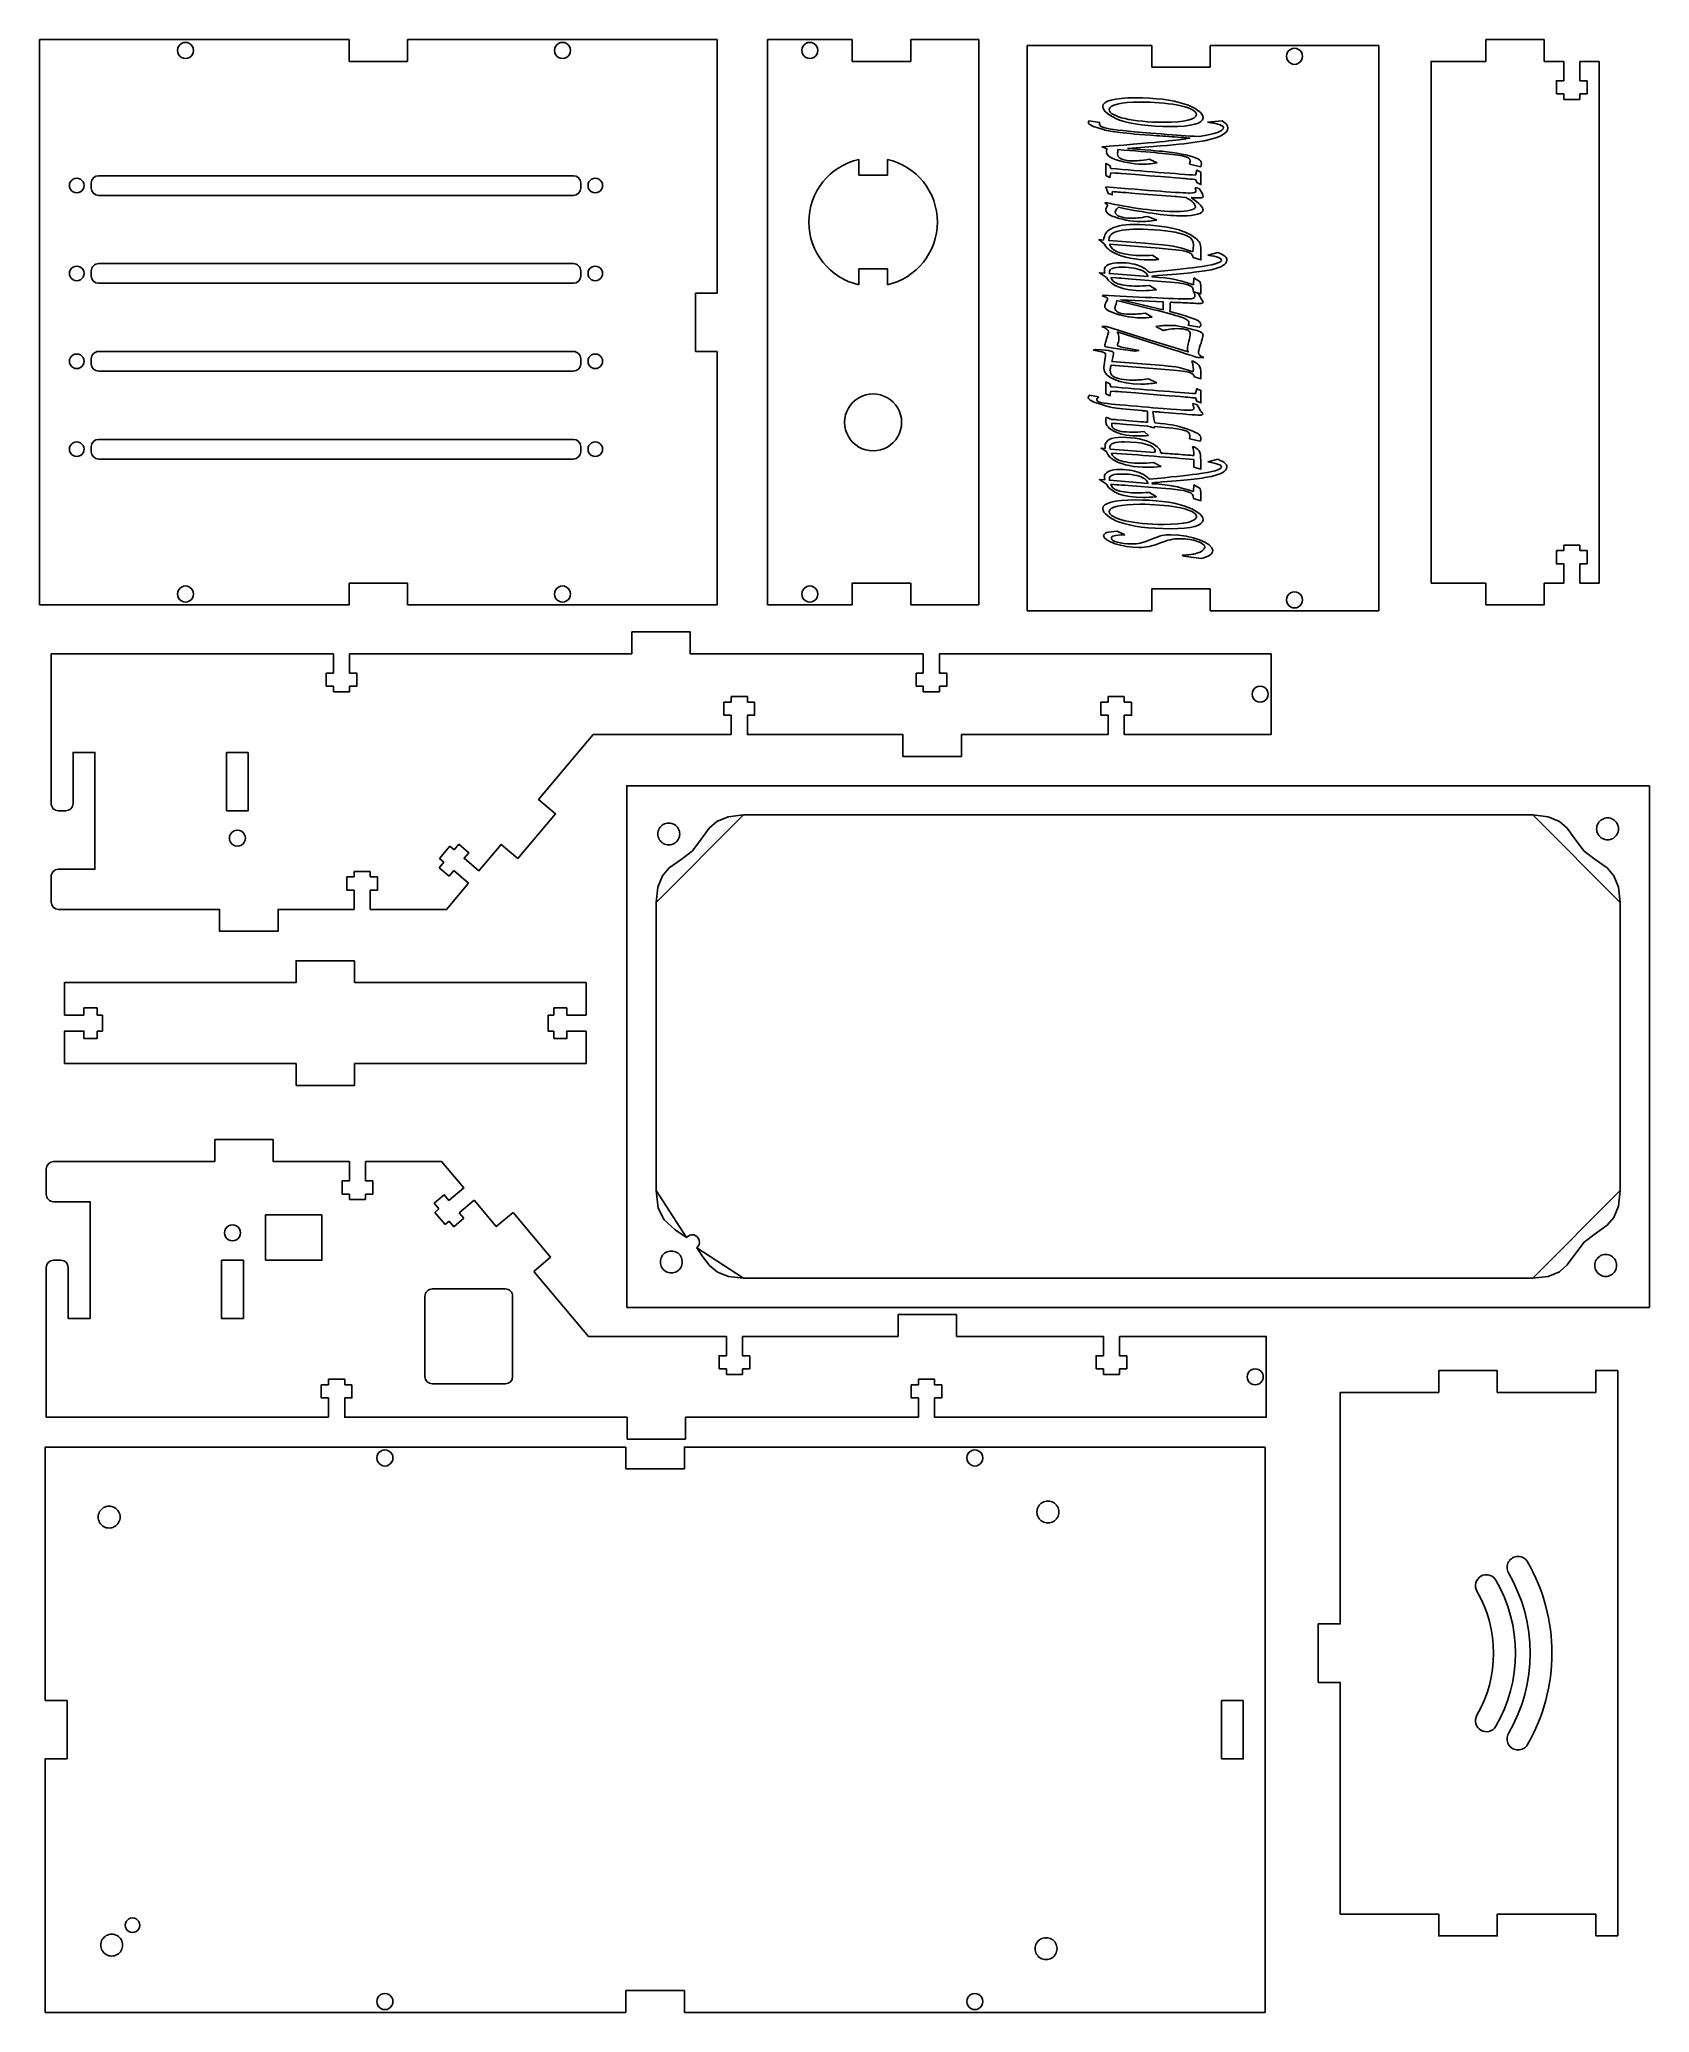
# Model space of a CAD drawing. Extents: x 7 to 227, y 123 to 393.
import ezdxf

# ---------------------------------------------------------------- set-up
doc = ezdxf.new("R2010")
doc.units = 0
doc.layers.add('Layer_1', color=7, linetype='CONTINUOUS')

msp = doc.modelspace()

# ---------------------------------------------------------------- linework, layer by layer
at = {"layer": 'Layer_1', "color": 7}
for points in [[(6.819042, 392.702302), (49.219043, 392.702302)], [(6.819042, 315.272316), (6.819042, 392.702302)], [(49.219043, 392.702302), (49.219043, 389.702303)], [(57.219043, 392.702302), (99.619043, 392.702302)], [(57.219043, 392.702302), (57.219043, 389.702303)], [(99.619043, 392.702302), (99.619043, 357.987299)], [(106.475715, 392.702302), (118.101443, 392.702302)], [(106.475715, 315.272316), (106.475715, 392.702302)], [(118.101443, 392.702302), (118.101443, 389.702303)], [(126.101441, 392.702302), (135.429035, 392.702302)], [(126.101441, 392.702302), (126.101441, 389.702303)], [(135.429035, 315.272316), (135.429035, 392.702302)], [(142.041938, 391.895966), (159.107918, 391.895966)], [(142.041938, 391.895966), (142.041938, 314.465979)], [(159.107918, 391.895966), (159.107918, 388.895967)], [(167.107918, 391.895966), (190.173896, 391.895966)], [(167.107918, 391.895966), (167.107918, 388.895967)], [(190.173896, 391.895966), (190.173896, 314.465979)], [(204.844425, 392.702315), (204.844425, 389.702316), (197.344424, 389.702316), (197.344424, 318.272315)], [(204.844425, 392.702315), (212.844414, 392.702315)], [(212.844414, 392.702315), (212.844414, 389.702316)], [(49.219043, 389.702303), (57.219043, 389.702303)], [(118.101443, 389.702303), (126.101441, 389.702303)], [(214.494412, 385.252316), (214.494412, 387.052316), (215.494412, 387.052316), (215.494412, 389.702316), (212.844414, 389.702316)], [(220.344413, 389.702316), (217.694415, 389.702316)], [(217.694415, 387.052316), (217.694415, 389.702316)], [(220.344413, 389.702316), (220.344413, 318.272315)], [(159.107918, 388.895967), (167.107918, 388.895967)], [(217.694415, 387.052316), (218.694413, 387.052316)], [(218.694413, 385.252316), (218.694413, 387.052316)], [(214.494412, 385.252316), (215.494412, 385.252316)], [(215.494412, 384.502317), (215.494412, 385.252316)], [(215.494412, 384.502317), (217.694415, 384.502317)], [(217.694415, 385.252316), (218.694413, 385.252316)], [(217.694415, 384.502317), (217.694415, 385.252316)], [(119.002376, 374.1023), (119.002376, 376.283538)], [(119.002376, 374.1023), (122.902377, 374.1023), (122.902377, 376.283538)], [(13.919042, 372.352296), (13.919042, 373.052293)], [(79.919044, 374.052291), (14.919043, 374.052291)], [(80.919042, 372.352296), (80.919042, 373.052293)], [(79.919044, 371.352298), (14.919043, 371.352298)], [(79.919044, 362.018983), (14.919043, 362.018983)], [(13.919042, 360.318961), (13.919042, 361.018959)], [(79.919044, 359.318963), (14.919043, 359.318963)], [(80.919042, 360.318961), (80.919042, 361.018959)], [(119.002376, 361.302309), (122.902377, 361.302309)], [(119.002376, 359.121071), (119.002376, 361.302309)], [(122.902377, 359.121071), (122.902377, 361.302309)], [(96.619044, 357.987299), (96.619044, 349.987315)], [(96.619044, 357.987299), (99.619043, 357.987299)], [(13.919042, 348.285626), (13.919042, 348.985624)], [(79.919044, 349.985648), (14.919043, 349.985648)], [(80.919042, 348.285626), (80.919042, 348.985624)], [(96.619044, 349.987315), (99.619043, 349.987315)], [(99.619043, 349.987315), (99.619043, 315.272316)], [(79.919044, 347.285628), (14.919043, 347.285628)], [(79.919044, 337.952314), (14.919043, 337.952314)], [(13.919042, 336.252292), (13.919042, 336.952316)], [(79.919044, 335.252294), (14.919043, 335.252294)], [(80.919042, 336.252292), (80.919042, 336.952316)], [(215.494412, 318.272315), (215.494412, 320.922318), (214.494412, 320.922318), (214.494412, 322.722317)], [(215.494412, 322.722317), (214.494412, 322.722317)], [(215.494412, 322.722317), (215.494412, 323.472316)], [(217.694415, 323.472316), (215.494412, 323.472316)], [(217.694415, 322.722317), (217.694415, 323.472316)], [(218.694413, 322.722317), (217.694415, 322.722317)], [(218.694413, 320.922318), (218.694413, 322.722317)], [(218.694413, 320.922318), (217.694415, 320.922318)], [(217.694415, 318.272315), (217.694415, 320.922318)], [(6.819042, 315.272316), (49.219043, 315.272316), (49.219043, 318.27231)], [(57.219043, 318.27231), (49.219043, 318.27231)], [(57.219043, 315.272316), (57.219043, 318.27231)], [(118.101443, 315.272316), (118.101443, 318.27231), (126.101441, 318.27231)], [(126.101441, 315.272316), (126.101441, 318.27231)], [(142.041938, 314.465979), (159.107918, 314.465979), (159.107918, 317.465973), (167.107918, 317.465973)], [(167.107918, 314.465979), (167.107918, 317.465973)], [(204.844425, 318.272315), (197.344424, 318.272315)], [(204.844425, 315.272316), (204.844425, 318.272315)], [(215.494412, 318.272315), (212.844414, 318.272315)], [(212.844414, 318.272315), (212.844414, 315.272316)], [(220.344413, 318.272315), (217.694415, 318.272315)], [(57.219043, 315.272316), (99.619043, 315.272316)], [(118.101443, 315.272316), (106.475715, 315.272316)], [(135.429035, 315.272316), (126.101441, 315.272316)], [(167.107918, 314.465979), (190.173896, 314.465979)], [(212.844414, 315.272316), (204.844425, 315.272316)], [(95.923801, 308.592088), (95.923801, 311.592082), (87.923801, 311.592082), (87.923801, 308.592088)], [(8.413801, 308.592088), (47.068801, 308.592088)], [(8.413801, 308.592088), (8.413801, 288.092084)], [(47.068801, 308.592088), (47.068801, 305.942078)], [(49.268801, 308.592088), (87.923801, 308.592088)], [(49.268801, 308.592088), (49.268801, 305.942078), (50.268801, 305.942078), (50.268801, 304.142093)], [(95.923801, 308.592088), (127.823801, 308.592088)], [(127.823801, 308.592088), (127.823801, 305.942078)], [(130.023801, 308.592088), (175.433802, 308.592088)], [(130.023801, 308.592088), (130.023801, 305.942078), (131.023802, 305.942078), (131.023802, 304.142093)], [(156.333801, 301.982077), (156.333801, 300.182092), (155.333803, 300.182092), (155.333803, 297.532081), (175.433802, 297.532081), (175.433802, 308.592088)], [(46.0688, 305.942078), (46.0688, 304.142093)], [(46.0688, 305.942078), (47.068801, 305.942078)], [(126.823801, 305.942078), (126.823801, 304.142093)], [(126.823801, 305.942078), (127.823801, 305.942078)], [(46.0688, 304.142093), (47.068801, 304.142093)], [(47.068801, 304.142093), (47.068801, 303.392087)], [(47.068801, 303.392087), (49.268801, 303.392087)], [(49.268801, 304.142093), (50.268801, 304.142093)], [(49.268801, 304.142093), (49.268801, 303.392087)], [(101.533801, 302.732082), (101.533801, 301.982077)], [(103.733801, 302.732082), (101.533801, 302.732082)], [(103.733801, 302.732082), (103.733801, 301.982077)], [(126.823801, 304.142093), (127.823801, 304.142093)], [(127.823801, 304.142093), (127.823801, 303.392087)], [(127.823801, 303.392087), (130.023801, 303.392087)], [(130.023801, 304.142093), (131.023802, 304.142093)], [(130.023801, 304.142093), (130.023801, 303.392087)], [(153.133801, 302.732082), (153.133801, 301.982077)], [(155.333803, 302.732082), (153.133801, 302.732082)], [(155.333803, 302.732082), (155.333803, 301.982077)], [(100.533801, 301.982077), (100.533801, 300.182092)], [(101.533801, 301.982077), (100.533801, 301.982077)], [(101.533801, 300.182092), (100.533801, 300.182092)], [(101.533801, 300.182092), (101.533801, 297.532081)], [(104.733802, 301.982077), (103.733801, 301.982077)], [(104.733802, 301.982077), (104.733802, 300.182092), (103.733801, 300.182092), (103.733801, 297.532081), (125.033802, 297.532081), (125.033802, 294.532087), (133.033802, 294.532087), (133.033802, 297.532081), (153.133801, 297.532081)], [(152.1338, 301.982077), (152.1338, 300.182092)], [(153.133801, 301.982077), (152.1338, 301.982077)], [(153.133801, 300.182092), (152.1338, 300.182092)], [(153.133801, 300.182092), (153.133801, 297.532081)], [(156.333801, 301.982077), (155.333803, 301.982077)], [(64.223149, 282.514094), (65.602027, 281.357075), (64.959241, 280.591032), (66.989256, 278.887642), (70.018627, 282.497906), (72.316761, 280.569544), (77.459062, 286.697897), (75.160928, 288.626263), (82.633799, 297.532081), (101.533801, 297.532081)], [(11.4138, 288.092084), (11.4138, 295.092073), (14.4138, 295.092073), (14.4138, 279.092084), (9.413802, 279.092084)], [(32.4138, 295.092073), (32.4138, 287.092082)], [(35.413799, 295.092073), (32.4138, 295.092073)], [(35.413799, 295.092073), (35.413799, 287.092082), (32.4138, 287.092082)], [(227.248077, 290.52138), (87.228077, 290.52138), (87.228077, 219.091387)], [(227.248077, 290.52138), (227.248077, 219.091387)], [(9.413802, 287.092082), (10.4138, 287.092082)], [(211.248077, 286.521388), (103.228079, 286.521388)], [(63.005827, 282.230139), (61.591695, 280.544841)], [(63.005827, 282.230139), (63.580359, 281.748047)], [(64.223149, 282.514094), (63.580359, 281.748047)], [(49.912767, 278.792083), (49.912767, 278.042083)], [(52.112767, 278.792083), (49.912767, 278.792083)], [(52.112767, 278.792083), (52.112767, 278.042083)], [(62.16623, 280.062752), (61.523441, 279.296708)], [(61.523441, 279.296708), (62.902322, 278.139689)], [(61.591695, 280.544841), (62.16623, 280.062752)], [(63.545109, 278.905734), (62.902322, 278.139689)], [(63.545109, 278.905734), (65.575127, 277.202345)], [(8.413801, 278.092084), (8.413801, 274.592083)], [(48.912767, 278.042083), (48.912767, 276.242084)], [(49.912767, 278.042083), (48.912767, 278.042083)], [(49.912767, 276.242084), (48.912767, 276.242084)], [(49.912767, 276.242084), (49.912767, 273.592085)], [(53.112765, 278.042083), (52.112767, 278.042083)], [(53.112765, 278.042083), (53.112765, 276.242084), (52.112767, 276.242084), (52.112767, 273.592085), (62.545756, 273.592085), (65.575127, 277.202345)], [(9.413802, 273.592085), (31.479778, 273.592085), (31.479778, 270.592085), (39.479778, 270.592085), (39.479778, 273.592085), (49.912767, 273.592085)], [(91.228077, 274.521382), (91.228077, 235.091384)], [(223.248077, 274.521382), (223.248077, 235.091384)], [(49.961898, 266.561769), (41.961898, 266.561769), (41.961898, 263.561775), (10.246896, 263.561775), (10.246896, 259.131761)], [(49.961898, 266.561769), (49.961898, 263.561775)], [(81.676896, 263.561775), (49.961898, 263.561775)], [(81.676896, 263.561775), (81.676896, 259.131761)], [(12.896898, 259.131761), (12.896898, 260.131759)], [(14.696897, 260.131759), (12.896898, 260.131759)], [(14.696897, 259.131761), (14.696897, 260.131759)], [(77.226898, 260.131759), (77.226898, 259.131761)], [(79.026896, 260.131759), (77.226898, 260.131759)], [(79.026896, 260.131759), (79.026896, 259.131761)], [(12.896898, 259.131761), (10.246896, 259.131761)], [(12.896898, 255.931787), (12.896898, 256.931785), (10.246896, 256.931785), (10.246896, 252.501771)], [(15.446897, 259.131761), (14.696897, 259.131761)], [(15.446897, 256.931785), (14.696897, 256.931785)], [(14.696897, 255.931787), (14.696897, 256.931785)], [(15.446897, 256.931785), (15.446897, 259.131761)], [(76.476897, 259.131761), (76.476897, 256.931785)], [(77.226898, 259.131761), (76.476897, 259.131761)], [(77.226898, 256.931785), (76.476897, 256.931785)], [(81.676896, 256.931785), (79.026896, 256.931785), (79.026896, 255.931787), (77.226898, 255.931787)], [(77.226898, 256.931785), (77.226898, 255.931787)], [(81.676896, 259.131761), (79.026896, 259.131761)], [(81.676896, 256.931785), (81.676896, 252.501771)], [(14.696897, 255.931787), (12.896898, 255.931787)], [(41.961898, 252.501771), (10.246896, 252.501771)], [(41.961898, 249.501777), (41.961898, 252.501771)], [(41.961898, 249.501777), (49.961898, 249.501777), (49.961898, 252.501771)], [(81.676896, 252.501771), (49.961898, 252.501771)], [(30.815497, 242.065906), (38.815497, 242.065906)], [(30.815497, 239.065896), (30.815497, 242.065906)], [(48.248485, 234.615896), (48.248485, 236.415909), (49.248486, 236.415909), (49.248486, 239.065896), (38.815497, 239.065896), (38.815497, 242.065906)], [(7.749521, 238.065904), (7.749521, 234.565916)], [(30.815497, 239.065896), (8.749519, 239.065896)], [(60.859159, 233.361294), (62.238041, 234.518291), (62.880827, 233.752243), (64.910846, 235.45563), (61.881475, 239.065896), (51.448486, 239.065896)], [(51.448486, 236.415909), (51.448486, 239.065896)], [(51.448486, 236.415909), (52.448486, 236.415909)], [(52.448486, 234.615896), (52.448486, 236.415909)], [(211.248077, 223.091379), (213.3849, 223.336489), (214.909252, 223.985768), (215.991953, 224.90999), (217.16157, 226.529438), (218.298329, 228.041132), (219.810007, 229.177896), (221.429453, 230.34751), (222.353698, 231.430199), (223.002959, 232.954566), (223.248077, 235.091384), (211.248077, 223.091379), (211.248077, 223.091379), (103.228079, 223.091379), (101.145282, 223.322688), (99.643761, 223.938045), (98.567528, 224.819454), (97.632925, 226.039416), (96.81704, 227.272105), (103.228079, 223.091379), (103.228079, 223.091379)], [(8.749519, 233.565897), (13.74952, 233.565897), (13.74952, 217.565908), (10.749521, 217.565908), (10.749521, 224.565909)], [(48.248485, 234.615896), (49.248486, 234.615896)], [(49.248486, 233.865908), (49.248486, 234.615896)], [(49.248486, 233.865908), (51.448486, 233.865908)], [(51.448486, 234.615896), (52.448486, 234.615896)], [(51.448486, 233.865908), (51.448486, 234.615896)], [(60.859159, 233.361294), (61.501946, 232.595246)], [(60.927414, 232.113149), (61.501946, 232.595246)], [(64.294959, 232.066953), (66.324977, 233.77034)], [(71.652482, 232.088437), (69.354348, 230.160074), (66.324977, 233.77034)], [(45.49952, 231.76591), (37.74952, 231.76591)], [(45.49952, 231.76591), (45.49952, 225.565902), (37.74952, 225.565902)], [(37.74952, 231.76591), (37.74952, 225.565902)], [(60.927414, 232.113149), (62.341546, 230.427859)], [(62.341546, 230.427859), (62.91608, 230.90993)], [(62.91608, 230.90993), (63.558867, 230.143908)], [(63.558867, 230.143908), (64.937748, 231.300905)], [(64.294959, 232.066953), (64.937748, 231.300905)], [(71.652482, 232.088437), (76.794781, 225.960078)], [(7.749521, 224.565909), (7.749521, 204.065913), (46.404519, 204.065913)], [(9.74952, 225.565902), (8.749519, 225.565902)], [(34.74952, 217.565908), (31.749521, 217.565908), (31.749521, 225.565902)], [(34.74952, 225.565902), (31.749521, 225.565902)], [(34.74952, 217.565908), (34.74952, 225.565902)], [(76.794781, 225.960078), (74.49665, 224.031716)], [(70.59952, 221.625912), (60.599521, 221.625912)], [(99.86952, 210.675893), (99.86952, 212.475906), (100.86952, 212.475906), (100.86952, 215.125894), (81.96952, 215.125894), (74.49665, 224.031716)], [(59.59952, 220.625893), (59.59952, 209.625894)], [(71.59952, 220.625893), (71.59952, 209.625894)], [(227.248077, 219.091387), (87.228077, 219.091387)], [(132.36952, 218.125898), (124.36952, 218.125898), (124.36952, 215.125894), (103.06952, 215.125894)], [(132.36952, 218.125898), (132.36952, 215.125894)], [(103.06952, 212.475906), (103.06952, 215.125894)], [(130.35952, 206.715901), (129.35952, 206.715901), (129.35952, 204.065913), (174.769521, 204.065913), (174.769521, 215.125894), (154.669519, 215.125894)], [(151.469521, 210.675893), (151.469521, 212.475906), (152.469519, 212.475906), (152.469519, 215.125894), (132.36952, 215.125894)], [(154.669519, 212.475906), (154.669519, 215.125894)], [(103.06952, 212.475906), (104.06952, 212.475906)], [(104.06952, 210.675893), (104.06952, 212.475906)], [(154.669519, 212.475906), (155.66952, 212.475906)], [(155.66952, 210.675893), (155.66952, 212.475906)], [(45.404521, 208.515914), (45.404521, 206.715901)], [(46.404519, 208.515914), (45.404521, 208.515914)], [(46.404519, 209.265902), (46.404519, 208.515914)], [(48.604519, 209.265902), (46.404519, 209.265902)], [(48.604519, 209.265902), (48.604519, 208.515914)], [(49.60452, 208.515914), (48.604519, 208.515914)], [(49.60452, 208.515914), (49.60452, 206.715901), (48.604519, 206.715901), (48.604519, 204.065913), (87.25952, 204.065913), (87.25952, 201.065909)], [(70.59952, 208.625901), (60.599521, 208.625901)], [(99.86952, 210.675893), (100.86952, 210.675893)], [(100.86952, 209.925905), (100.86952, 210.675893)], [(100.86952, 209.925905), (103.06952, 209.925905)], [(103.06952, 210.675893), (104.06952, 210.675893)], [(103.06952, 209.925905), (103.06952, 210.675893)], [(126.15952, 208.515914), (126.15952, 206.715901)], [(127.15952, 208.515914), (126.15952, 208.515914)], [(127.15952, 209.265902), (127.15952, 208.515914)], [(129.35952, 209.265902), (127.15952, 209.265902)], [(129.35952, 209.265902), (129.35952, 208.515914)], [(130.35952, 208.515914), (129.35952, 208.515914)], [(130.35952, 208.515914), (130.35952, 206.715901)], [(151.469521, 210.675893), (152.469519, 210.675893)], [(152.469519, 209.925905), (152.469519, 210.675893)], [(152.469519, 209.925905), (154.669519, 209.925905)], [(154.669519, 210.675893), (155.66952, 210.675893)], [(154.669519, 209.925905), (154.669519, 210.675893)], [(198.393643, 210.46742), (206.393632, 210.46742)], [(198.393643, 207.467421), (198.393643, 210.46742)], [(222.893631, 210.46742), (219.893631, 210.46742), (219.893631, 207.467421), (206.393632, 207.467421)], [(206.393632, 210.46742), (206.393632, 207.467421)], [(222.893631, 210.46742), (222.893631, 133.03742)], [(46.404519, 206.715901), (45.404521, 206.715901)], [(46.404519, 206.715901), (46.404519, 204.065913)], [(127.15952, 206.715901), (126.15952, 206.715901)], [(127.15952, 206.715901), (127.15952, 204.065913)], [(198.393643, 207.467421), (184.893627, 207.467421), (184.893627, 175.75242), (181.893633, 175.75242), (181.893633, 167.75242), (184.893627, 167.75242), (184.893627, 136.037419), (198.393643, 136.037419), (198.393643, 133.03742), (206.393632, 133.03742), (206.393632, 136.037419), (219.893631, 136.037419), (219.893631, 133.03742)], [(95.25952, 204.065913), (95.25952, 201.065909)], [(95.25952, 204.065913), (127.15952, 204.065913)], [(87.117431, 199.984877), (7.607441, 199.984877), (7.607441, 165.269877)], [(87.117431, 199.984877), (87.117431, 196.984878)], [(95.25952, 201.065909), (87.25952, 201.065909)], [(174.627434, 199.984877), (95.117433, 199.984877), (95.117433, 196.984878)], [(174.627434, 199.984877), (174.627434, 122.554877)], [(87.117431, 196.984878), (95.117433, 196.984878)], [(10.607435, 165.269877), (7.607441, 165.269877)], [(10.607435, 157.269877), (10.607435, 165.269877)], [(171.62743, 165.269877), (168.62743, 165.269877)], [(171.62743, 165.269877), (171.62743, 157.269877), (168.62743, 157.269877)], [(168.62743, 165.269877), (168.62743, 157.269877)], [(10.607435, 157.269877), (7.607441, 157.269877), (7.607441, 122.554877)], [(222.893631, 133.03742), (219.893631, 133.03742)], [(87.117431, 122.554877), (87.117431, 125.554876), (95.117433, 125.554876)], [(95.117433, 122.554877), (95.117433, 125.554876)], [(87.117431, 122.554877), (7.607441, 122.554877)], [(174.627434, 122.554877), (95.117433, 122.554877)]]:
    msp.add_lwpolyline(points, dxfattribs=at)
for points in [[(27.919042, 391.202313)], [(79.519042, 391.202313)], [(113.388579, 391.202313)], [(179.740907, 390.395977)], [(12.919044, 372.702308)], [(83.919044, 372.702308)], [(12.919044, 360.668973)], [(83.919044, 360.668973)], [(12.919044, 348.635638)], [(83.919044, 348.635638)], [(124.852377, 340.272294)], [(12.919044, 336.602304)], [(83.919044, 336.602304)], [(27.919042, 316.772299)], [(79.519042, 316.772299)], [(113.388579, 316.772299)], [(179.740907, 315.965962)], [(172.8338, 303.062085)], [(103.228079, 286.521388), (101.091251, 286.276248), (99.566899, 285.626996), (98.484198, 284.702748), (97.314583, 283.0833), (96.177825, 281.571632), (94.666144, 280.434869), (93.046701, 279.265257), (92.122456, 278.182568), (91.473197, 276.658201), (91.228077, 274.521382), (103.228079, 286.521388)], [(211.248077, 286.521388), (213.3849, 286.276248), (214.909252, 285.626996), (215.991953, 284.702748), (217.16157, 283.0833), (218.298329, 281.571632), (219.810007, 280.434869), (221.429453, 279.265257), (222.353698, 278.182568), (223.002959, 276.658201), (223.248077, 274.521382), (211.248077, 286.521388)], [(94.478078, 283.921386)], [(222.998075, 284.621383)], [(32.8138, 283.342084)], [(95.408795, 228.680336), (93.834011, 229.728594), (92.3651, 231.081965), (91.54451, 232.702315), (91.228077, 235.091384), (95.408795, 228.680336)], [(34.349521, 229.315895)], [(94.828077, 225.321385)], [(222.748078, 224.84138)], [(174.369521, 209.595917)], [(54.117438, 197.384877)], [(134.872431, 197.384877)], [(144.877433, 189.584876)], [(16.357431, 188.884876)], [(19.557182, 133.504623)], [(16.707443, 130.284877)], [(144.627431, 129.804878)], [(54.117438, 122.954876)], [(134.872431, 122.954876)]]:
    msp.add_lwpolyline(points, close=True, dxfattribs=at)
at = {"layer": 'Layer_1', "color": 1}
for points in [[(151.996248, 381.31073), (150.472497, 381.576803)], [(168.734777, 381.540849), (166.710688, 381.368259)], [(152.269161, 377.988397), (152.97418, 377.743896)], [(153.497259, 375.048209), (153.360803, 375.465299), (152.792239, 375.716989), (152.792239, 375.472487)], [(155.771517, 377.779852), (159.296616, 378.045925)], [(159.819695, 375.802275), (158.750794, 376.298466)], [(164.254495, 375.629684), (165.823728, 375.284506), (165.823728, 375.284506)], [(152.792239, 374.063015), (153.360803, 373.811325), (153.497259, 374.45853)], [(155.02101, 374.350665), (156.885902, 374.199648)], [(165.800984, 373.408618), (165.823739, 374.530441), (165.255162, 374.789325), (165.095965, 374.120546)], [(165.095965, 373.523678), (165.255162, 373.099394), (165.823728, 372.840513), (165.823728, 372.840513)], [(152.860468, 370.379438), (152.678527, 370.336293)], [(152.97418, 370.113365), (153.065149, 370.041451)], [(153.133377, 371.601943), (153.701943, 371.407778), (153.701943, 371.407778)], [(156.794933, 371.630708), (162.298634, 371.199236)], [(165.596303, 372.299488), (165.027737, 372.450504)], [(159.77421, 367.97758), (158.546109, 368.459391)], [(152.496586, 365.243352), (151.859795, 365.293689), (152.542071, 364.775923)], [(158.136743, 364.790306), (153.201605, 365.185821), (153.201605, 365.185821)], [(153.315318, 364.653672), (160.092604, 364.114335)], [(160.04712, 362.57542), (159.205644, 363.165097)], [(164.800312, 364.660864), (164.800312, 364.552996), (164.709343, 363.632526)], [(164.777568, 362.870259), (165.823728, 362.525081), (165.823728, 362.525081)], [(165.823728, 362.525081), (165.823728, 363.438362)], [(168.166214, 363.534657), (166.778916, 363.182287)], [(152.655783, 360.708518), (151.92802, 360.766046), (152.905952, 360.111647)], [(153.292577, 360.658178), (153.292577, 360.881105)], [(158.614338, 360.241089), (153.292577, 360.658178), (153.292577, 360.658178)], [(153.474515, 360.12603), (154.29325, 360.061307)], [(155.885229, 359.939059), (160.388258, 359.579498)], [(165.732756, 359.529161), (164.86854, 360.061307)], [(152.542071, 357.694392), (152.314645, 357.593716)], [(154.338734, 356.939317), (159.43307, 355.695243)], [(159.751466, 358.407333), (158.773537, 359.011393)], [(164.800312, 358.148452), (165.800984, 357.867993), (165.800984, 357.867993)], [(165.437103, 357.967659), (164.891281, 358.082719)], [(154.111309, 356.169861), (154.225022, 356.457508), (154.247749, 356.565376)], [(159.16016, 354.688474), (158.250456, 355.220623)], [(163.981585, 350.415893), (163.981585, 350.293642), (163.981585, 350.157009), (164.095298, 349.92689), (162.184921, 350.509378), (158.841763, 351.544909), (152.905952, 353.400239), (152.246417, 353.400239)], [(154.384219, 352.659544), (162.09395, 350.221728)], [(159.637754, 353.407431), (160.66117, 352.868091), (160.66117, 352.868091)], [(164.186267, 353.126972), (163.526732, 353.292371)], [(164.02707, 353.581032), (165.619044, 353.307765), (165.619044, 353.307765)], [(151.404942, 350.257685), (151.063804, 350.1642)], [(153.52, 350.487804), (156.794933, 350.013184), (157.363496, 350.135434)], [(160.729398, 348.042797), (153.610971, 348.603711)], [(164.754827, 348.668431), (164.572887, 348.682824)], [(165.391618, 349.13586), (166.233094, 349.13586)], [(153.497259, 345.145755), (153.360803, 345.562847), (152.792239, 345.814537), (152.792239, 345.570038)], [(153.52, 348.085943), (160.93408, 347.503457)], [(159.77421, 345.691276), (158.659822, 346.230616)], [(164.936768, 346.496689), (165.823728, 346.244998), (165.823728, 346.244998)], [(151.814308, 343.752912), (150.563466, 343.997413)], [(152.792239, 344.160563), (153.360803, 343.90887), (153.497259, 344.556078)], [(155.02101, 344.44821), (156.885902, 344.297197)], [(165.800984, 343.506164), (165.823739, 344.627989), (165.255162, 344.886874), (165.095965, 344.218092)], [(165.095965, 343.621223), (165.255162, 343.196943), (165.823728, 342.938059), (165.823728, 342.938059)], [(153.588228, 340.689463), (152.837724, 340.969918)], [(155.589576, 342.077364), (157.795606, 341.883202)], [(158.500625, 341.81848), (158.500625, 340.286756), (158.500625, 340.286756)], [(165.277906, 342.71738), (164.709343, 342.846822)], [(158.637081, 338.474572), (158.068515, 339.013915)], [(158.546109, 339.768988), (159.410329, 339.510106), (159.455813, 339.697077)], [(164.254495, 338.0431), (165.732756, 337.705116)], [(152.724011, 336.683518), (152.155446, 336.726663), (152.928693, 336.244854)], [(159.478557, 336.151366), (153.40629, 336.625987), (153.40629, 336.625987)], [(164.891281, 336.935208), (164.686599, 336.949601)], [(164.86854, 335.180557), (164.86854, 334.152215), (164.86854, 334.152215)], [(168.166214, 335.219321), (166.778916, 334.866955)], [(152.655783, 332.393182), (151.92802, 332.450711), (152.905952, 331.796312)], [(153.292577, 332.342843), (153.292577, 332.56577)], [(158.614338, 331.925754), (153.292577, 332.342843), (153.292577, 332.342843)], [(160.365517, 334.2457), (159.3421, 334.78504)], [(164.86854, 334.152215), (165.800984, 333.857376), (165.800984, 334.360759)], [(153.474515, 331.810694), (154.29325, 331.745975)], [(155.885229, 331.623724), (160.388258, 331.264166)], [(159.751466, 330.091998), (158.773537, 330.69606)], [(164.800312, 329.833116), (165.800984, 329.552661), (165.800984, 329.552661)], [(165.732756, 331.213826), (164.86854, 331.745975)], [(155.430379, 324.896023), (154.361478, 325.370643)], [(163.253822, 322.084265), (163.503991, 321.969207), (163.503991, 321.969207)], [(163.503991, 321.969207), (165.869213, 321.652794)]]:
    msp.add_lwpolyline(points, dxfattribs=at)
for points in [[(152.382874, 383.527192)], [(153.269834, 383.110103)], [(160.66117, 355.68086), (154.907297, 357.068759), (160.66117, 356.77392), (160.66117, 355.68086)], [(152.382874, 328.4696)], [(153.269834, 328.05251)]]:
    msp.add_lwpolyline(points, close=True, dxfattribs=at)
at = {"layer": 'Layer_1', "color": 7}
for points in [[(26.269043, 392.15494), (25.928701, 391.958445), (25.719043, 391.595307), (25.719043, 391.202313)], [(27.369042, 392.15494), (27.028701, 392.351438), (26.609384, 392.351438), (26.269043, 392.15494)], [(27.919042, 391.202313), (27.919042, 391.595307), (27.709384, 391.958445), (27.369042, 392.15494)], [(77.869042, 392.154943), (77.5287, 391.958447), (77.319042, 391.595307), (77.319042, 391.202313)], [(78.969042, 392.154943), (78.628703, 392.351438), (78.209383, 392.351438), (77.869042, 392.154943)], [(79.519042, 391.202313), (79.519042, 391.595307), (79.309383, 391.958447), (78.969042, 392.154943)], [(111.738579, 392.154943), (111.398238, 391.958447), (111.188579, 391.595307), (111.188579, 391.202313)], [(112.838579, 392.154943), (112.49824, 392.351438), (112.078921, 392.351438), (111.738579, 392.154943)], [(113.388579, 391.202313), (113.388579, 391.595307), (113.178921, 391.958447), (112.838579, 392.154943)], [(25.719043, 391.202313), (25.719043, 390.809322), (25.928701, 390.446182), (26.269043, 390.249686)], [(26.269043, 390.249686), (26.609384, 390.053191), (27.028701, 390.053191), (27.369042, 390.249686)], [(27.369042, 390.249686), (27.709384, 390.446182), (27.919042, 390.809322), (27.919042, 391.202313)], [(77.319042, 391.202313), (77.319042, 390.809322), (77.5287, 390.446182), (77.869042, 390.249686)], [(77.869042, 390.249686), (78.209383, 390.053191), (78.628703, 390.053191), (78.969042, 390.249686)], [(78.969042, 390.249686), (79.309383, 390.446182), (79.519042, 390.809322), (79.519042, 391.202313)], [(111.188579, 391.202313), (111.188579, 390.809322), (111.398238, 390.446182), (111.738579, 390.249686)], [(111.738579, 390.249686), (112.078921, 390.053191), (112.49824, 390.053191), (112.838579, 390.249686)], [(112.838579, 390.249686), (113.178921, 390.446182), (113.388579, 390.809322), (113.388579, 391.202313)], [(178.090907, 391.348607), (177.750565, 391.152108), (177.540907, 390.78897), (177.540907, 390.395977)], [(177.540907, 390.395977), (177.540907, 390.002983), (177.750565, 389.639845), (178.090907, 389.443347)], [(179.190907, 391.348607), (178.850565, 391.545102), (178.431248, 391.545102), (178.090907, 391.348607)], [(178.090907, 389.443347), (178.431248, 389.246852), (178.850565, 389.246852), (179.190907, 389.443347)], [(179.740907, 390.395977), (179.740907, 390.78897), (179.531248, 391.152108), (179.190907, 391.348607)], [(179.190907, 389.443347), (179.531248, 389.639845), (179.740907, 390.002983), (179.740907, 390.395977)], [(119.002376, 376.283538), (114.995698, 375.373073), (112.152351, 371.811125), (112.152351, 367.702305)], [(129.7524, 367.702305), (129.7524, 371.811125), (126.909052, 375.373073), (122.902377, 376.283538)], [(11.419043, 373.568334), (11.109641, 373.389701), (10.919042, 373.059575), (10.919042, 372.702308)], [(12.419044, 373.568334), (12.109642, 373.746967), (11.728444, 373.746967), (11.419043, 373.568334)], [(12.919044, 372.702308), (12.919044, 373.059575), (12.728445, 373.389701), (12.419044, 373.568334)], [(14.919043, 374.052291), (14.366758, 374.052291), (13.919043, 373.604577), (13.919042, 373.052293)], [(80.919042, 373.052293), (80.919042, 373.604577), (80.471328, 374.052291), (79.919044, 374.052291)], [(82.419042, 373.568334), (82.109641, 373.389701), (81.91904, 373.059575), (81.91904, 372.702308)], [(83.419042, 373.568334), (83.109641, 373.746967), (82.728443, 373.746967), (82.419042, 373.568334)], [(83.919044, 372.702308), (83.919044, 373.059575), (83.728444, 373.389701), (83.419042, 373.568334)], [(10.919042, 372.702308), (10.919042, 372.345044), (11.109641, 372.014915), (11.419043, 371.836282)], [(11.419043, 371.836282), (11.728444, 371.657648), (12.109642, 371.657648), (12.419044, 371.836282)], [(12.419044, 371.836282), (12.728445, 372.014915), (12.919044, 372.345044), (12.919044, 372.702308)], [(13.919042, 372.352296), (13.919043, 371.800012), (14.366758, 371.352298), (14.919043, 371.352298)], [(79.919044, 371.352298), (80.471328, 371.352298), (80.919042, 371.800012), (80.919042, 372.352296)], [(81.91904, 372.702308), (81.91904, 372.345044), (82.109641, 372.014915), (82.419042, 371.836282)], [(82.419042, 371.836282), (82.728443, 371.657648), (83.109641, 371.657648), (83.419042, 371.836282)], [(83.419042, 371.836282), (83.728444, 372.014915), (83.919044, 372.345044), (83.919044, 372.702308)], [(112.152351, 367.702305), (112.152351, 363.593484), (114.995698, 360.031536), (119.002376, 359.121071)], [(122.902377, 359.121071), (126.909052, 360.031536), (129.7524, 363.593484), (129.7524, 367.702305)], [(14.919043, 362.018983), (14.653822, 362.018983), (14.399463, 361.913623), (14.211926, 361.726081)], [(80.626159, 361.726081), (80.438622, 361.913623), (80.184265, 362.018983), (79.919044, 362.018983)], [(11.419043, 361.534999), (11.109641, 361.356369), (10.919042, 361.02624), (10.919042, 360.668973)], [(10.919042, 360.668973), (10.919042, 360.311709), (11.109641, 359.98158), (11.419043, 359.802947)], [(12.419044, 361.534999), (12.109642, 361.713633), (11.728444, 361.713633), (11.419043, 361.534999)], [(11.419043, 359.802947), (11.728444, 359.624313), (12.109642, 359.624313), (12.419044, 359.802947)], [(12.919044, 360.668973), (12.919044, 361.02624), (12.728445, 361.356369), (12.419044, 361.534999)], [(12.419044, 359.802947), (12.728445, 359.98158), (12.919044, 360.311709), (12.919044, 360.668973)], [(14.211926, 361.726081), (14.024389, 361.538539), (13.919035, 361.28418), (13.919042, 361.018959)], [(13.919042, 360.318961), (13.919043, 359.766678), (14.366758, 359.318963), (14.919043, 359.318963)], [(79.919044, 359.318963), (80.471328, 359.318963), (80.919042, 359.766678), (80.919042, 360.318961)], [(80.919042, 361.018959), (80.91905, 361.28418), (80.813696, 361.538539), (80.626159, 361.726081)], [(82.419042, 361.534999), (82.109641, 361.356369), (81.91904, 361.02624), (81.91904, 360.668973)], [(81.91904, 360.668973), (81.91904, 360.311709), (82.109641, 359.98158), (82.419042, 359.802947)], [(83.419042, 361.534999), (83.109641, 361.713633), (82.728443, 361.713633), (82.419042, 361.534999)], [(82.419042, 359.802947), (82.728443, 359.624313), (83.109641, 359.624313), (83.419042, 359.802947)], [(83.919044, 360.668973), (83.919044, 361.02624), (83.728444, 361.356369), (83.419042, 361.534999)], [(83.419042, 359.802947), (83.728444, 359.98158), (83.919044, 360.311709), (83.919044, 360.668973)], [(11.419043, 349.501665), (11.109641, 349.323031), (10.919042, 348.992905), (10.919042, 348.635638)], [(10.919042, 348.635638), (10.919042, 348.278374), (11.109641, 347.948246), (11.419043, 347.769612)], [(12.419044, 349.501665), (12.109642, 349.680298), (11.728444, 349.680298), (11.419043, 349.501665)], [(12.919044, 348.635638), (12.919044, 348.992905), (12.728445, 349.323031), (12.419044, 349.501665)], [(12.419044, 347.769612), (12.728445, 347.948246), (12.919044, 348.278374), (12.919044, 348.635638)], [(14.211926, 349.692747), (14.024389, 349.505205), (13.919035, 349.250845), (13.919042, 348.985624)], [(14.919043, 349.985648), (14.653822, 349.985648), (14.399463, 349.880289), (14.211926, 349.692747)], [(80.626159, 349.692747), (80.438622, 349.880289), (80.184265, 349.985648), (79.919044, 349.985648)], [(80.919042, 348.985624), (80.91905, 349.250845), (80.813696, 349.505205), (80.626159, 349.692747)], [(82.419042, 349.501665), (82.109641, 349.323031), (81.91904, 348.992905), (81.91904, 348.635638)], [(81.91904, 348.635638), (81.91904, 348.278374), (82.109641, 347.948246), (82.419042, 347.769612)], [(83.419042, 349.501665), (83.109641, 349.680298), (82.728443, 349.680298), (82.419042, 349.501665)], [(83.919044, 348.635638), (83.919044, 348.992905), (83.728444, 349.323031), (83.419042, 349.501665)], [(83.419042, 347.769612), (83.728444, 347.948246), (83.919044, 348.278374), (83.919044, 348.635638)], [(11.419043, 347.769612), (11.728444, 347.590981), (12.109642, 347.590981), (12.419044, 347.769612)], [(13.919042, 348.285626), (13.919043, 347.733343), (14.366758, 347.285628), (14.919043, 347.285628)], [(79.919044, 347.285628), (80.471328, 347.285628), (80.919042, 347.733343), (80.919042, 348.285626)], [(82.419042, 347.769612), (82.728443, 347.590981), (83.109641, 347.590981), (83.419042, 347.769612)], [(119.002376, 343.649793), (117.795712, 342.953127), (117.052376, 341.66563), (117.052376, 340.272294)], [(122.902377, 343.649793), (121.695713, 344.346462), (120.20904, 344.346462), (119.002376, 343.649793)], [(124.852377, 340.272294), (124.852377, 341.66563), (124.109041, 342.953127), (122.902377, 343.649793)], [(14.919043, 337.952314), (14.366758, 337.952316), (13.919043, 337.504602), (13.919042, 336.952316)], [(80.919042, 336.952316), (80.919042, 337.504602), (80.471328, 337.952316), (79.919044, 337.952314)], [(117.052376, 340.272294), (117.052376, 338.878959), (117.795712, 337.591462), (119.002376, 336.894795)], [(122.902377, 336.894795), (124.109041, 337.591462), (124.852377, 338.878959), (124.852377, 340.272294)], [(11.419043, 337.46833), (11.109641, 337.289697), (10.919042, 336.959571), (10.919042, 336.602304)], [(10.919042, 336.602304), (10.919042, 336.24504), (11.109641, 335.914911), (11.419043, 335.736278)], [(12.419044, 337.46833), (12.109642, 337.646963), (11.728444, 337.646963), (11.419043, 337.46833)], [(11.419043, 335.736278), (11.728444, 335.557644), (12.109642, 335.557644), (12.419044, 335.736278)], [(12.919044, 336.602304), (12.919044, 336.959571), (12.728445, 337.289697), (12.419044, 337.46833)], [(12.419044, 335.736278), (12.728445, 335.914911), (12.919044, 336.24504), (12.919044, 336.602304)], [(13.919042, 336.252292), (13.919043, 335.700008), (14.366758, 335.252294), (14.919043, 335.252294)], [(79.919044, 335.252294), (80.471328, 335.252294), (80.919042, 335.700008), (80.919042, 336.252292)], [(82.419042, 337.46833), (82.109641, 337.289697), (81.91904, 336.959571), (81.91904, 336.602304)], [(81.91904, 336.602304), (81.91904, 336.24504), (82.109641, 335.914911), (82.419042, 335.736278)], [(83.419042, 337.46833), (83.109641, 337.646963), (82.728443, 337.646963), (82.419042, 337.46833)], [(82.419042, 335.736278), (82.728443, 335.557644), (83.109641, 335.557644), (83.419042, 335.736278)], [(83.919044, 336.602304), (83.919044, 336.959571), (83.728444, 337.289697), (83.419042, 337.46833)], [(83.419042, 335.736278), (83.728444, 335.914911), (83.919044, 336.24504), (83.919044, 336.602304)], [(119.002376, 336.894795), (120.20904, 336.198126), (121.695713, 336.198126), (122.902377, 336.894795)], [(26.269043, 317.724927), (25.928701, 317.52843), (25.719043, 317.165291), (25.719043, 316.772299)], [(25.719043, 316.772299), (25.719043, 316.379307), (25.928701, 316.016167), (26.269043, 315.819671)], [(27.369042, 317.724927), (27.028701, 317.921423), (26.609384, 317.921423), (26.269043, 317.724927)], [(27.919042, 316.772299), (27.919042, 317.165291), (27.709384, 317.52843), (27.369042, 317.724927)], [(27.369042, 315.819671), (27.709384, 316.016167), (27.919042, 316.379307), (27.919042, 316.772299)], [(77.869042, 317.724927), (77.5287, 317.528432), (77.319042, 317.165292), (77.319042, 316.772299)], [(77.319042, 316.772299), (77.319042, 316.379307), (77.5287, 316.016167), (77.869042, 315.819671)], [(78.969042, 317.724927), (78.628703, 317.921423), (78.209383, 317.921423), (77.869042, 317.724927)], [(79.519042, 316.772299), (79.519042, 317.165292), (79.309383, 317.528432), (78.969042, 317.724927)], [(78.969042, 315.819671), (79.309383, 316.016167), (79.519042, 316.379307), (79.519042, 316.772299)], [(111.738579, 317.724927), (111.398238, 317.528432), (111.188579, 317.165292), (111.188579, 316.772299)], [(111.188579, 316.772299), (111.188579, 316.379307), (111.398238, 316.016167), (111.738579, 315.819671)], [(112.838579, 317.724927), (112.49824, 317.921423), (112.078921, 317.921423), (111.738579, 317.724927)], [(113.388579, 316.772299), (113.388579, 317.165292), (113.178921, 317.528432), (112.838579, 317.724927)], [(112.838579, 315.819671), (113.178921, 316.016167), (113.388579, 316.379307), (113.388579, 316.772299)], [(178.090907, 316.91859), (177.750565, 316.722094), (177.540907, 316.358955), (177.540907, 315.965962)], [(179.190907, 316.91859), (178.850565, 317.115086), (178.431248, 317.115086), (178.090907, 316.91859)], [(179.740907, 315.965962), (179.740907, 316.358955), (179.531248, 316.722094), (179.190907, 316.91859)], [(26.269043, 315.819671), (26.609384, 315.623175), (27.028701, 315.623175), (27.369042, 315.819671)], [(77.869042, 315.819671), (78.209383, 315.623175), (78.628703, 315.623175), (78.969042, 315.819671)], [(111.738579, 315.819671), (112.078921, 315.623175), (112.49824, 315.623175), (112.838579, 315.819671)], [(177.540907, 315.965962), (177.540907, 315.57297), (177.750565, 315.20983), (178.090907, 315.013334)], [(178.090907, 315.013334), (178.431248, 314.816838), (178.850565, 314.816838), (179.190907, 315.013334)], [(179.190907, 315.013334), (179.531248, 315.20983), (179.740907, 315.57297), (179.740907, 315.965962)], [(173.3838, 304.014713), (173.043458, 303.818217), (172.8338, 303.455077), (172.8338, 303.062085)], [(172.8338, 303.062085), (172.8338, 302.669092), (173.043458, 302.305952), (173.3838, 302.109456)], [(174.4838, 304.014713), (174.143461, 304.21121), (173.724141, 304.21121), (173.3838, 304.014713)], [(175.033802, 303.062085), (175.033802, 303.455077), (174.824144, 303.818217), (174.4838, 304.014713)], [(174.4838, 302.109456), (174.824144, 302.305952), (175.033802, 302.669092), (175.033802, 303.062085)], [(173.3838, 302.109456), (173.724141, 301.912959), (174.143461, 301.912959), (174.4838, 302.109456)], [(8.413801, 288.092084), (8.413801, 287.826867), (8.519157, 287.572513), (8.706694, 287.384976)], [(8.706694, 287.384976), (8.894231, 287.19744), (9.148585, 287.092082), (9.413802, 287.092082)], [(10.4138, 287.092082), (10.679016, 287.092082), (10.933371, 287.19744), (11.120907, 287.384976)], [(11.120907, 287.384976), (11.308444, 287.572513), (11.413801, 287.826867), (11.4138, 288.092084)], [(33.3638, 284.294712), (33.023458, 284.098216), (32.8138, 283.735076), (32.8138, 283.342084)], [(34.463802, 284.294712), (34.123461, 284.491208), (33.704141, 284.491208), (33.3638, 284.294712)], [(35.013802, 283.342084), (35.013802, 283.735076), (34.804141, 284.098216), (34.463802, 284.294712)], [(92.227813, 285.221191), (91.763575, 284.953038), (91.477748, 284.457505), (91.478076, 283.921386)], [(91.478076, 283.921386), (91.477812, 283.38527), (91.763575, 282.889736), (92.227813, 282.621582)], [(93.728342, 285.221191), (93.264106, 285.489346), (92.692048, 285.489346), (92.227813, 285.221191)], [(94.478078, 283.921386), (94.478343, 284.457505), (94.192579, 284.953038), (93.728342, 285.221191)], [(93.728342, 282.621582), (94.192579, 282.889736), (94.478406, 283.38527), (94.478078, 283.921386)], [(220.74781, 285.921187), (220.283572, 285.653034), (219.997748, 285.1575), (219.998076, 284.621383)], [(219.998076, 284.621383), (219.997811, 284.085265), (220.283572, 283.589731), (220.74781, 283.321578)], [(222.248341, 285.921187), (221.784103, 286.189342), (221.212045, 286.189342), (220.74781, 285.921187)], [(222.998075, 284.621383), (222.99834, 285.1575), (222.712579, 285.653034), (222.248341, 285.921187)], [(222.248341, 283.321578), (222.712579, 283.589731), (222.998403, 284.085265), (222.998075, 284.621383)], [(32.8138, 283.342084), (32.8138, 282.949091), (33.023458, 282.58595), (33.3638, 282.389454)], [(33.3638, 282.389454), (33.704141, 282.192959), (34.123461, 282.192959), (34.463802, 282.389454)], [(34.463802, 282.389454), (34.804141, 282.58595), (35.013802, 282.949091), (35.013802, 283.342084)], [(92.227813, 282.621582), (92.692048, 282.353428), (93.264106, 282.353428), (93.728342, 282.621582)], [(220.74781, 283.321578), (221.212045, 283.053423), (221.784103, 283.053423), (222.248341, 283.321578)], [(8.706694, 278.799191), (8.519157, 278.611655), (8.413801, 278.357301), (8.413801, 278.092084)], [(9.413802, 279.092084), (9.148585, 279.092084), (8.894231, 278.986728), (8.706694, 278.799191)], [(8.413801, 274.592083), (8.413802, 274.039798), (8.861517, 273.592084), (9.413802, 273.592085)], [(8.749519, 239.065896), (8.197238, 239.065895), (7.749526, 238.618185), (7.749521, 238.065904)], [(7.749521, 234.565916), (7.749516, 234.300696), (7.854871, 234.046338), (8.042407, 233.858797)], [(8.042407, 233.858797), (8.229944, 233.671257), (8.4843, 233.565897), (8.749519, 233.565897)], [(32.699365, 230.268972), (32.358945, 230.072356), (32.149328, 229.709015), (32.149521, 229.315895)], [(33.799677, 230.268972), (33.459256, 230.465588), (33.039785, 230.465588), (32.699365, 230.268972)], [(34.349521, 229.315895), (34.349713, 229.709015), (34.140097, 230.072356), (33.799677, 230.268972)], [(32.149521, 229.315895), (32.149328, 228.922774), (32.358945, 228.559433), (32.699365, 228.362817)], [(32.699365, 228.362817), (33.039785, 228.166201), (33.459256, 228.166201), (33.799677, 228.362817)], [(33.799677, 228.362817), (34.140097, 228.559433), (34.349713, 228.922774), (34.349521, 229.315895)], [(96.406941, 229.014561), (96.037765, 229.101445), (95.651212, 228.97201), (95.408795, 228.680336)], [(97.151253, 228.270253), (97.064367, 228.639427), (96.776114, 228.927677), (96.406941, 229.014561)], [(96.81704, 227.272105), (97.108708, 227.514524), (97.23814, 227.90108), (97.151253, 228.270253)], [(8.749519, 225.565902), (8.197238, 225.565901), (7.749526, 225.118191), (7.749521, 224.565909)], [(10.749521, 224.565909), (10.749517, 225.118192), (10.301802, 225.565902), (9.74952, 225.565902)], [(92.578076, 226.620426), (92.113973, 226.352477), (91.828075, 225.857285), (91.828075, 225.321385)], [(91.828075, 225.321385), (91.828075, 224.785487), (92.113973, 224.290296), (92.578076, 224.022347)], [(94.078078, 226.620426), (93.613975, 226.888374), (93.042179, 226.888374), (92.578076, 226.620426)], [(94.828077, 225.321385), (94.828077, 225.857285), (94.542179, 226.352477), (94.078078, 226.620426)], [(94.078078, 224.022347), (94.542179, 224.290296), (94.828077, 224.785487), (94.828077, 225.321385)], [(220.497813, 226.141186), (220.033575, 225.873033), (219.747748, 225.3775), (219.748076, 224.84138)], [(219.748076, 224.84138), (219.747812, 224.305266), (220.033575, 223.80973), (220.497813, 223.541578)], [(221.998342, 226.141186), (221.534106, 226.409341), (220.962048, 226.409341), (220.497813, 226.141186)], [(222.748078, 224.84138), (222.748343, 225.3775), (222.462579, 225.873033), (221.998342, 226.141186)], [(221.998342, 223.541578), (222.462579, 223.80973), (222.748406, 224.305266), (222.748078, 224.84138)], [(60.599521, 221.625912), (60.334301, 221.625913), (60.079944, 221.520553), (59.892407, 221.333013)], [(71.306634, 221.333013), (71.119096, 221.520553), (70.86474, 221.625913), (70.59952, 221.625912)], [(92.578076, 224.022347), (93.042179, 223.754398), (93.613975, 223.754398), (94.078078, 224.022347)], [(220.497813, 223.541578), (220.962048, 223.273423), (221.534106, 223.273423), (221.998342, 223.541578)], [(59.892407, 221.333013), (59.70487, 221.145472), (59.599515, 220.891113), (59.59952, 220.625893)], [(71.59952, 220.625893), (71.599525, 220.891113), (71.494171, 221.145472), (71.306634, 221.333013)], [(173.819677, 210.548994), (173.479256, 210.74561), (173.059786, 210.74561), (172.719365, 210.548994)], [(59.59952, 209.625894), (59.599525, 209.073612), (60.047239, 208.625901), (60.599521, 208.625901)], [(70.59952, 208.625901), (71.151802, 208.625901), (71.599516, 209.073612), (71.59952, 209.625894)], [(172.719365, 210.548994), (172.378945, 210.352378), (172.169328, 209.989037), (172.169521, 209.595917)], [(172.169521, 209.595917), (172.169328, 209.202796), (172.378945, 208.839455), (172.719365, 208.642839)], [(172.719365, 208.642839), (173.059786, 208.446223), (173.479256, 208.446223), (173.819677, 208.642839)], [(174.369521, 209.595917), (174.369714, 209.989037), (174.160097, 210.352378), (173.819677, 210.548994)], [(173.819677, 208.642839), (174.160097, 208.839455), (174.369714, 209.202796), (174.369521, 209.595917)], [(53.164346, 199.035039), (52.967726, 198.694615), (52.967726, 198.275139), (53.164346, 197.934716)], [(54.117438, 199.584877), (53.724313, 199.585076), (53.360966, 199.375459), (53.164346, 199.035039)], [(53.164346, 197.934716), (53.360966, 197.594292), (53.724313, 197.384679), (54.117438, 197.384877)], [(55.070531, 199.035039), (54.873909, 199.375459), (54.510562, 199.585076), (54.117438, 199.584877)], [(54.117438, 197.384877), (54.510562, 197.384679), (54.873909, 197.594292), (55.070531, 197.934716)], [(55.070531, 197.934716), (55.267151, 198.275139), (55.267151, 198.694615), (55.070531, 199.035039)], [(133.919338, 199.035039), (133.722719, 198.694615), (133.722719, 198.275139), (133.919338, 197.934716)], [(134.872431, 199.584877), (134.479305, 199.585076), (134.115958, 199.375459), (133.919338, 199.035039)], [(133.919338, 197.934716), (134.115958, 197.594292), (134.479305, 197.384679), (134.872431, 197.384877)], [(135.825524, 199.035039), (135.628904, 199.375459), (135.265557, 199.585076), (134.872431, 199.584877)], [(134.872431, 197.384877), (135.265557, 197.384679), (135.628904, 197.594292), (135.825524, 197.934716)], [(135.825524, 197.934716), (136.022143, 198.275139), (136.022143, 198.694615), (135.825524, 199.035039)], [(16.357431, 191.884878), (15.821532, 191.884878), (15.326342, 191.59898), (15.058392, 191.134877)], [(17.656469, 191.134877), (17.38852, 191.59898), (16.893329, 191.884878), (16.357431, 191.884878)], [(143.578392, 191.834877), (143.310443, 191.370774), (143.310443, 190.798977), (143.578392, 190.334877)], [(144.877433, 192.584878), (144.341533, 192.584878), (143.846344, 192.29898), (143.578392, 191.834877)], [(146.176471, 191.834877), (145.908522, 192.29898), (145.41333, 192.584878), (144.877433, 192.584878)], [(146.176471, 190.334877), (146.44442, 190.798977), (146.44442, 191.370774), (146.176471, 191.834877)], [(15.058392, 191.134877), (14.790443, 190.670774), (14.790443, 190.098977), (15.058392, 189.634877)], [(15.058392, 189.634877), (15.326342, 189.170774), (15.821532, 188.884876), (16.357431, 188.884876)], [(16.357431, 188.884876), (16.893329, 188.884876), (17.38852, 189.170774), (17.656469, 189.634877)], [(17.656469, 189.634877), (17.924418, 190.098977), (17.924418, 190.670774), (17.656469, 191.134877)], [(143.578392, 190.334877), (143.846344, 189.870774), (144.341533, 189.584876), (144.877433, 189.584876)], [(144.877433, 189.584876), (145.41333, 189.584876), (145.908522, 189.870774), (146.176471, 190.334877)], [(207.945553, 184.252972), (207.677589, 183.788615), (207.677832, 183.216548), (207.946083, 182.752419)], [(209.245068, 185.003248), (208.708943, 185.003362), (208.213518, 184.717328), (207.945553, 184.252972)], [(210.544267, 184.252419), (210.276498, 184.716889), (209.781196, 185.003134), (209.245068, 185.003248)], [(210.544267, 159.252421), (215.010087, 166.987449), (215.010087, 176.517394), (210.544267, 184.252419)], [(204.165139, 182.301389), (203.447724, 181.887192), (203.201897, 180.969857), (203.616052, 180.252421)], [(206.214139, 181.752421), (205.799902, 182.469809), (204.882552, 182.715586), (204.165139, 182.301389)], [(206.214139, 161.752419), (209.786794, 167.940441), (209.786794, 175.564396), (206.214139, 181.752421)], [(207.946191, 160.752421), (211.876111, 167.559245), (211.876111, 175.945597), (207.946191, 182.752419)], [(203.616052, 163.252418), (206.65281, 168.512237), (206.65281, 174.992602), (203.616052, 180.252421)], [(203.616052, 163.252418), (203.201897, 162.534982), (203.447724, 161.617645), (204.165139, 161.20345)], [(204.165139, 161.20345), (204.882552, 160.789253), (205.799902, 161.03503), (206.214139, 161.752419)], [(207.946191, 160.752421), (207.677787, 160.288288), (207.677517, 159.716191), (207.945397, 159.25181)], [(207.945482, 159.25181), (208.213449, 158.787424), (208.7089, 158.501375), (209.245052, 158.501502)], [(209.245052, 158.501502), (209.781201, 158.501629), (210.276519, 158.78791), (210.544267, 159.252421)], [(19.557182, 135.504625), (19.199663, 135.504889), (18.86914, 135.314487), (18.690271, 135.00493)], [(20.424092, 135.00493), (20.245223, 135.314487), (19.9147, 135.505003), (19.557182, 135.504625)], [(15.407638, 132.535143), (15.139484, 132.070907), (15.139484, 131.498849), (15.407638, 131.034614)], [(16.707443, 133.284876), (16.171325, 133.285141), (15.675791, 132.99938), (15.407638, 132.535143)], [(18.007248, 132.535143), (17.739094, 132.99938), (17.24356, 133.285207), (16.707443, 133.284876)], [(18.007248, 131.034614), (18.275401, 131.498849), (18.275401, 132.070907), (18.007248, 132.535143)], [(18.690271, 135.00493), (18.511402, 134.695373), (18.511402, 134.313873), (18.690271, 134.004316)], [(18.690271, 134.004316), (18.86914, 133.694761), (19.199663, 133.504245), (19.557182, 133.504623)], [(19.557182, 133.504623), (19.9147, 133.504359), (20.245223, 133.694761), (20.424092, 134.004316)], [(20.424092, 134.004316), (20.602961, 134.313873), (20.602961, 134.695373), (20.424092, 135.00493)], [(144.627431, 132.804877), (144.091313, 132.805142), (143.595778, 132.519379), (143.327625, 132.055143)], [(145.927236, 132.055143), (145.659081, 132.519379), (145.163548, 132.805205), (144.627431, 132.804877)], [(15.407638, 131.034614), (15.675791, 130.570376), (16.171325, 130.284549), (16.707443, 130.284877)], [(16.707443, 130.284877), (17.24356, 130.284613), (17.739094, 130.570376), (18.007248, 131.034614)], [(143.327625, 132.055143), (143.059473, 131.590905), (143.059473, 131.018847), (143.327625, 130.554612)], [(143.327625, 130.554612), (143.595778, 130.090374), (144.091313, 129.80455), (144.627431, 129.804878)], [(144.627431, 129.804878), (145.163548, 129.804613), (145.659081, 130.090374), (145.927236, 130.554612)], [(145.927236, 130.554612), (146.195389, 131.018847), (146.195389, 131.590905), (145.927236, 132.055143)], [(53.164809, 124.604876), (52.968313, 124.264535), (52.968313, 123.845218), (53.164809, 123.504876)], [(54.117438, 125.154876), (53.724445, 125.154876), (53.361304, 124.945218), (53.164809, 124.604876)], [(55.070065, 124.604876), (54.87357, 124.945218), (54.510429, 125.154876), (54.117438, 125.154876)], [(55.070065, 123.504876), (55.266561, 123.845218), (55.266561, 124.264535), (55.070065, 124.604876)], [(133.919801, 124.604876), (133.723306, 124.264535), (133.723306, 123.845218), (133.919801, 123.504876)], [(134.872431, 125.154876), (134.479437, 125.154876), (134.116299, 124.945218), (133.919801, 124.604876)], [(135.825058, 124.604876), (135.628563, 124.945218), (135.265422, 125.154876), (134.872431, 125.154876)], [(135.825058, 123.504876), (136.021556, 123.845218), (136.021556, 124.264535), (135.825058, 124.604876)], [(53.164809, 123.504876), (53.361304, 123.164535), (53.724445, 122.954876), (54.117438, 122.954876)], [(54.117438, 122.954876), (54.510429, 122.954876), (54.87357, 123.164535), (55.070065, 123.504876)], [(133.919801, 123.504876), (134.116299, 123.164535), (134.479437, 122.954876), (134.872431, 122.954876)], [(134.872431, 122.954876), (135.265422, 122.954876), (135.628563, 123.164535), (135.825058, 123.504876)]]:
    msp.add_open_spline(points, degree=3, dxfattribs=at)
at = {"layer": 'Layer_1', "color": 1}
for points in [[(156.817674, 384.713738), (153.952109, 384.713738), (152.382874, 384.296648), (152.382874, 383.527192)], [(153.269834, 383.110103), (153.269834, 383.750117), (154.861813, 384.124061), (157.499952, 384.124061)], [(163.503991, 383.908325), (161.912012, 384.426091), (159.546782, 384.713738), (156.817674, 384.713738)], [(157.499952, 384.124061), (159.228388, 384.124061), (161.184249, 383.973045), (162.480575, 383.742928)], [(162.480575, 383.742928), (164.20901, 383.433705), (165.209678, 382.944704), (165.209678, 382.412556)], [(166.119381, 381.995467), (166.119381, 382.649866), (165.14145, 383.368985), (163.503991, 383.908325)], [(150.472497, 381.576803), (150.449743, 381.490509), (150.42701, 381.411407), (150.42701, 381.353879)], [(150.42701, 381.353879), (150.42701, 381.051846), (151.086545, 380.728242), (152.473843, 380.354301)], [(151.950764, 381.116568), (151.950764, 381.166905), (151.950764, 381.210054), (151.996248, 381.31073)], [(153.269834, 380.462169), (152.314645, 380.613183), (151.950764, 380.785773), (151.950764, 381.116568)], [(152.382874, 383.527192), (152.382874, 382.930322), (153.338062, 382.168057), (154.679872, 381.671863)], [(160.774883, 381.362642), (156.567505, 381.362642), (153.269834, 382.1321), (153.269834, 383.110103)], [(154.679872, 381.671863), (156.271854, 381.096569), (158.796278, 380.772965), (161.661843, 380.772965)], [(165.209678, 382.412556), (165.209678, 381.750965), (163.572219, 381.362642), (160.774883, 381.362642)], [(161.661843, 380.772965), (164.572887, 380.772965), (166.119381, 381.197243), (166.119381, 381.995467)], [(166.710688, 381.368259), (167.461192, 381.267582), (167.779589, 381.217245), (168.120727, 381.123757)], [(168.120727, 381.123757), (168.621064, 380.994318), (168.916718, 380.814539), (168.916718, 380.634757)], [(169.530768, 380.591611), (169.530768, 380.958361), (169.326084, 381.217245), (168.734777, 381.540849)], [(164.345467, 379.189328), (162.16218, 378.84415), (161.275218, 378.750664), (152.269161, 377.988397)], [(152.473843, 380.354301), (153.747428, 380.009123), (154.907297, 379.879681), (159.819695, 379.527314)], [(160.365517, 379.764622), (156.408308, 380.073846), (154.770844, 380.23205), (153.269834, 380.462169)], [(159.296616, 378.045925), (162.116693, 378.254473), (163.776903, 378.42706), (165.32339, 378.671562)], [(159.819695, 379.527314), (160.888595, 379.455401), (161.957496, 379.376298), (163.049138, 379.297196)], [(165.596303, 379.397872), (163.640445, 379.52012), (162.753487, 379.584843), (160.365517, 379.764622)], [(163.049138, 379.297196), (163.162853, 379.289999), (163.640445, 379.254047), (164.345467, 379.189328)], [(165.32339, 378.671562), (168.14347, 379.110222), (169.530768, 379.74305), (169.530768, 380.591611)], [(168.916718, 380.634757), (168.916718, 380.181714), (167.802332, 379.764622), (165.596303, 379.397872)], [(152.97418, 377.743896), (152.928693, 377.571308), (152.905952, 377.477823), (152.905952, 377.348381)], [(152.905952, 377.348381), (152.905952, 376.916909), (153.156121, 376.658024), (153.792912, 376.399143)], [(153.792912, 376.399143), (154.930041, 375.938905), (156.567505, 375.622493), (157.818349, 375.622493)], [(154.429703, 377.060733), (154.429703, 377.211747), (154.429703, 377.341189), (154.475188, 377.614453)], [(154.816328, 376.391951), (154.520675, 376.564539), (154.429703, 376.73713), (154.429703, 377.060733)], [(154.475188, 377.614453), (159.046447, 377.276469), (161.912012, 377.003202), (163.253822, 376.765892)], [(156.453792, 376.068348), (155.771517, 376.068348), (155.157466, 376.190598), (154.816328, 376.391951)], [(161.184249, 377.312424), (160.206317, 377.427483), (159.705982, 377.470631), (155.771517, 377.779852)], [(158.750794, 376.298466), (157.545437, 376.118687), (157.022358, 376.068348), (156.453792, 376.068348)], [(157.818349, 375.622493), (158.386912, 375.622493), (158.978219, 375.672833), (159.819695, 375.802275)], [(165.391618, 376.370377), (164.732084, 376.722747), (163.094625, 377.082308), (161.184249, 377.312424)], [(163.253822, 376.765892), (164.095298, 376.614879), (164.345467, 376.456671), (164.345467, 376.075539)], [(164.345467, 376.075539), (164.345467, 375.938905), (164.322712, 375.831037), (164.254495, 375.629684)], [(165.891956, 375.680024), (165.891956, 375.989245), (165.7555, 376.183407), (165.391618, 376.370377)], [(165.823728, 375.284506), (165.869213, 375.478671), (165.891956, 375.579347), (165.891956, 375.680024)], [(152.814983, 374.616738), (152.814983, 374.501678), (152.814983, 374.472913), (152.792229, 374.063015)], [(152.792239, 375.472487), (152.814994, 374.738986), (152.814994, 374.738986), (152.814994, 374.616738)], [(165.095965, 374.120546), (163.094625, 374.257179), (157.408981, 374.71022), (153.497259, 375.048209)], [(153.497259, 374.45853), (154.338734, 374.401002), (154.907297, 374.357856), (155.02101, 374.350665)], [(156.885902, 374.199648), (162.503318, 373.746602), (163.503991, 373.6675), (163.890616, 373.631546)], [(163.890616, 373.631546), (164.02707, 373.617152), (164.550143, 373.574015), (165.095965, 373.523678)], [(165.823728, 372.840513), (165.800974, 373.307942), (165.800974, 373.307942), (165.800974, 373.408618)], [(152.678527, 370.336293), (152.769496, 370.242807), (152.792239, 370.235613), (152.97418, 370.113365)], [(164.345467, 371.666662), (163.32205, 371.666662), (158.432397, 372.033415), (152.769496, 372.529606)], [(152.769496, 372.529606), (152.951437, 372.155665), (152.97418, 372.105326), (153.133377, 371.601943)], [(162.457834, 369.135365), (159.910664, 369.135365), (155.976198, 369.645936), (152.860468, 370.379438)], [(153.701943, 371.407778), (153.679189, 371.465309), (153.679189, 371.515646), (153.679189, 371.53722)], [(153.6792, 371.53722), (153.6792, 371.630708), (153.6792, 371.630708), (153.724684, 371.868016)], [(153.724684, 371.868016), (153.974853, 371.846452), (154.247763, 371.82487), (154.497932, 371.810487)], [(154.497932, 371.810487), (154.793585, 371.788924), (155.566832, 371.731382), (156.794933, 371.630708)], [(162.298634, 371.199236), (162.457834, 371.184843), (163.003653, 371.141705), (163.75416, 371.076986)], [(163.75416, 371.076986), (164.754827, 370.480115), (165.073224, 370.178085), (165.073224, 369.804144)], [(165.118709, 371.932738), (165.118709, 371.738574), (164.891281, 371.666662), (164.345467, 371.666662)], [(166.119381, 369.336718), (166.119381, 369.73223), (165.687272, 370.192468), (164.504664, 371.062603)], [(164.504664, 371.062603), (165.164193, 371.019455), (165.459847, 371.005072), (165.641787, 371.005072)], [(165.027737, 372.450504), (165.095965, 372.227577), (165.118709, 372.090943), (165.118709, 371.932738)], [(166.142125, 371.206428), (166.142125, 371.407778), (165.960182, 371.803296), (165.596303, 372.299488)], [(165.641787, 371.005072), (165.960182, 371.005072), (166.142125, 371.076986), (166.142125, 371.206428)], [(153.065149, 370.041451), (152.837724, 369.581217), (152.814983, 369.545262), (152.814983, 369.379863)], [(152.814983, 369.379863), (152.814983, 369.034685), (153.087893, 368.75423), (153.6792, 368.51692)], [(153.6792, 368.51692), (154.816328, 368.056685), (156.317339, 367.769038), (157.568178, 367.769038)], [(154.111309, 369.041879), (154.111309, 369.257613), (154.202278, 369.408629), (154.543416, 369.717847)], [(156.294595, 368.21489), (155.043754, 368.21489), (154.111309, 368.574451), (154.111309, 369.041879)], [(154.543416, 369.717847), (158.659822, 368.890863), (161.275218, 368.545685), (163.344794, 368.545685)], [(158.546109, 368.459391), (157.454468, 368.279612), (156.885902, 368.21489), (156.294595, 368.21489)], [(157.568178, 367.769038), (158.182228, 367.769038), (158.773537, 367.826566), (159.77421, 367.97758)], [(165.073224, 369.804144), (165.073224, 369.401438), (164.049813, 369.135365), (162.457834, 369.135365)], [(163.344794, 368.545685), (165.004996, 368.545685), (166.119381, 368.862098), (166.119381, 369.336718)], [(153.24709, 366.61687), (152.814983, 366.307649), (152.63304, 365.940897), (152.496586, 365.243352)], [(152.542071, 364.775923), (152.860468, 364.186249), (153.269834, 363.812305), (154.043081, 363.43117)], [(153.201605, 365.185821), (153.269834, 365.710781), (153.40629, 365.955279), (153.770169, 366.178207)], [(156.681218, 367.364754), (155.111982, 367.364754), (153.929368, 367.10587), (153.24709, 366.61687)], [(153.770169, 366.178207), (154.361478, 366.530576), (155.612317, 366.739121), (157.136071, 366.739121)], [(162.43509, 366.739121), (161.002308, 367.10587), (158.614338, 367.364754), (156.681218, 367.364754)], [(157.136071, 366.739121), (159.091932, 366.739121), (161.525387, 366.501811), (162.821713, 366.178207)], [(164.709343, 363.632526), (162.253149, 364.466704), (162.253149, 364.466704), (158.136743, 364.790306)], [(165.32339, 365.293689), (164.709343, 365.868985), (163.526732, 366.458665), (162.43509, 366.739121)], [(162.821713, 366.178207), (164.254495, 365.825837), (164.800312, 365.401557), (164.800312, 364.660864)], [(165.823728, 363.438362), (165.823728, 364.624909), (165.7555, 364.912556), (165.32339, 365.293689)], [(154.793585, 362.139564), (153.383546, 362.139564), (152.610299, 361.780004), (152.610299, 361.125604)], [(157.932062, 363.11476), (155.225694, 363.11476), (153.633715, 363.646906), (153.315318, 364.653672)], [(154.043081, 363.43117), (155.293923, 362.819919), (156.817674, 362.525081), (158.750794, 362.525081)], [(157.659149, 361.607416), (156.931386, 361.945403), (155.885229, 362.139564), (154.793585, 362.139564)], [(159.205644, 363.165097), (158.614338, 363.121952), (158.341428, 363.11476), (157.932062, 363.11476)], [(158.750794, 362.525081), (159.182901, 362.525081), (159.455813, 362.532277), (160.04712, 362.57542)], [(160.092604, 364.114335), (163.890616, 363.833879), (164.59563, 363.646906), (164.777568, 362.870259)], [(168.643808, 362.47036), (168.643808, 362.132373), (167.506679, 361.808769), (165.255162, 361.513931)], [(166.778916, 363.182287), (168.120727, 362.952169), (168.643808, 362.750815), (168.643808, 362.47036)], [(167.211026, 361.183135), (168.666549, 361.492356), (169.371568, 361.916637), (169.371568, 362.484742)], [(169.371568, 362.484742), (169.371568, 362.887449), (169.098658, 363.13195), (168.166214, 363.534657)], [(152.610299, 361.125604), (152.610299, 361.03931), (152.633026, 360.859531), (152.655783, 360.708518)], [(152.905952, 360.111647), (153.542743, 358.93229), (155.271179, 358.306657), (157.932062, 358.306657)], [(153.292577, 360.881105), (153.292577, 361.32696), (153.815656, 361.513931), (155.066495, 361.513931)], [(154.475188, 359.263086), (153.906625, 359.464439), (153.656456, 359.665792), (153.474515, 360.12603)], [(154.29325, 360.061307), (154.657129, 360.032544), (155.18021, 359.989396), (155.885229, 359.939059)], [(155.066495, 361.513931), (156.203626, 361.513931), (157.295268, 361.319769), (157.886575, 361.017736)], [(158.773537, 360.809194), (158.364169, 361.219092), (158.114, 361.384488), (157.659149, 361.607416)], [(157.886575, 361.017736), (158.295941, 360.802), (158.45514, 360.629413), (158.614338, 360.241089)], [(165.255162, 361.513931), (163.845129, 361.32696), (161.730071, 361.104033), (158.773537, 360.809194)], [(159.114673, 360.212323), (159.091918, 360.291426), (159.296616, 360.334574), (159.865179, 360.377722)], [(159.137416, 360.197941), (159.114662, 360.205137), (159.114662, 360.212334), (159.114662, 360.212334)], [(164.800312, 359.11207), (162.230406, 359.924676), (162.025724, 359.967825), (159.137416, 360.197941)], [(159.865179, 360.377722), (163.663188, 360.650987), (165.823728, 360.888297), (167.211026, 361.183135)], [(160.388258, 359.579498), (164.231754, 359.277469), (164.823053, 359.083307), (164.800312, 358.148452)], [(164.86854, 360.061307), (164.845786, 359.795234), (164.845786, 359.730515), (164.800312, 359.11207)], [(165.823728, 358.292274), (165.823728, 358.666218), (165.778244, 359.313425), (165.732756, 359.529161)], [(152.314645, 357.593716), (152.405614, 357.564953), (152.496586, 357.536187), (152.587555, 357.514613)], [(163.981585, 357.183818), (162.548803, 357.183818), (156.089911, 357.471465), (152.542071, 357.694392)], [(152.587555, 357.514613), (152.951437, 357.399554), (153.042406, 357.334834), (153.042406, 357.212583)], [(152.883209, 356.802686), (152.724011, 356.47189), (152.655783, 356.292109), (152.655783, 356.148286)], [(153.042406, 357.212583), (153.042406, 357.12629), (153.042406, 357.097524), (152.883209, 356.802686)], [(154.247763, 356.565376), (154.29325, 356.687626), (154.29325, 356.745155), (154.338734, 356.939317)], [(157.090586, 358.93229), (155.998942, 358.93229), (155.134723, 359.040158), (154.475188, 359.263086)], [(158.773537, 359.011393), (158.000287, 358.953865), (157.613665, 358.93229), (157.090586, 358.93229)], [(157.932062, 358.306657), (158.523366, 358.306657), (158.909991, 358.32822), (159.751466, 358.407333)], [(161.593615, 355.457933), (161.593615, 356.026036), (161.616369, 356.450316), (161.684586, 356.730772)], [(161.684586, 356.730772), (161.957496, 356.716379), (162.230406, 356.702006), (162.503318, 356.694818)], [(162.503318, 356.694818), (162.798972, 356.680424), (163.231081, 356.658861), (163.708673, 356.637287)], [(163.708673, 356.637287), (164.140782, 356.622893), (164.572886, 356.60133), (164.641115, 356.594138)], [(165.004996, 357.550568), (165.004996, 357.270112), (164.777568, 357.183818), (163.981585, 357.183818)], [(164.891281, 358.082719), (164.914035, 358.010805), (164.936768, 357.938894), (164.936768, 357.91732)], [(164.936768, 357.91732), (165.004996, 357.694392), (165.004996, 357.658435), (165.004996, 357.550568)], [(166.028412, 356.932125), (165.823728, 357.277303), (165.619044, 357.622481), (165.437103, 357.967659)], [(165.619044, 356.558184), (165.891956, 356.558184), (166.119381, 356.630095), (166.119381, 356.723581)], [(165.800984, 357.867993), (165.823739, 358.249128), (165.823739, 358.249128), (165.823739, 358.292274)], [(166.119381, 356.723581), (166.119381, 356.77392), (166.096627, 356.845831), (166.028412, 356.932125)], [(152.655783, 356.148286), (152.655783, 355.817491), (153.178862, 355.472316), (154.225022, 355.134329)], [(154.065822, 355.903785), (154.065822, 355.982887), (154.088576, 356.069181), (154.111309, 356.169861)], [(156.135398, 355.069607), (154.839072, 355.069607), (154.065822, 355.37883), (154.065822, 355.903785)], [(154.225022, 355.134329), (155.384892, 354.753197), (156.408308, 354.587798), (157.613665, 354.587798)], [(158.250456, 355.220623), (157.181555, 355.105564), (156.658477, 355.069607), (156.135398, 355.069607)], [(157.613665, 354.587798), (158.136743, 354.587798), (158.500625, 354.609361), (159.16016, 354.688474)], [(159.43307, 355.695243), (160.66117, 355.393211), (162.412347, 354.918593), (162.980912, 354.731623)], [(165.823728, 353.6889), (165.823728, 354.1779), (165.027737, 354.508695), (161.593615, 355.457933)], [(162.980912, 354.731623), (163.867872, 354.443973), (164.186267, 354.228237), (164.186267, 353.897442)], [(164.186267, 353.897442), (164.186267, 353.775194), (164.163513, 353.710471), (164.02707, 353.581032)], [(164.641115, 356.594138), (165.027737, 356.572575), (165.391618, 356.558184), (165.619044, 356.558184)], [(152.246417, 353.400239), (152.928693, 353.148546), (153.178862, 352.947193), (153.178862, 352.681118)], [(152.769496, 351.221306), (152.655783, 350.861745), (152.655783, 350.861745), (152.655783, 350.804216)], [(153.042406, 352.105824), (152.837724, 351.408276), (152.837724, 351.408276), (152.769496, 351.221306)], [(153.178862, 352.681118), (153.178862, 352.580441), (153.133377, 352.379088), (153.042406, 352.105824)], [(154.611644, 351.825365), (154.611644, 352.163352), (154.56616, 352.307177), (154.384219, 352.659544)], [(154.452447, 351.091863), (154.56616, 351.379511), (154.611644, 351.573675), (154.611644, 351.825365)], [(161.593615, 353.551253), (160.956823, 353.551253), (160.433745, 353.515299), (159.637754, 353.407431)], [(160.66117, 352.868091), (160.820367, 352.896854), (161.002308, 352.93281), (161.138764, 352.961576)], [(161.138764, 352.961576), (161.775555, 353.076635), (162.048465, 353.105398), (162.571544, 353.105398)], [(163.526732, 353.292371), (162.708, 353.508107), (162.366862, 353.551253), (161.593615, 353.551253)], [(162.571544, 353.105398), (163.776903, 353.105398), (164.36821, 352.882473), (164.36821, 352.407853)], [(164.186267, 351.379511), (164.004329, 350.775451), (163.981585, 350.631629), (163.981585, 350.415893)], [(165.505331, 352.774606), (165.232421, 352.860899), (165.004996, 352.925619), (164.186267, 353.126972)], [(164.36821, 352.407853), (164.36821, 352.134586), (164.322723, 351.846939), (164.186267, 351.379511)], [(166.119381, 352.264028), (166.119381, 352.465382), (165.914697, 352.637972), (165.505331, 352.774606)], [(165.619044, 353.307765), (165.778244, 353.473164), (165.823728, 353.559458), (165.823728, 353.6889)], [(165.641787, 350.516569), (165.937441, 351.393893), (166.119381, 352.091441), (166.119381, 352.264028)], [(151.063804, 350.1642), (152.655783, 349.869361), (152.769496, 349.833405), (152.769496, 349.57452)], [(153.86114, 349.696771), (153.86114, 350.034758), (153.656456, 350.085097), (151.404942, 350.257685)], [(152.724011, 349.121477), (152.564814, 348.064371), (152.542071, 347.934929), (152.542071, 347.70481)], [(152.655783, 350.804216), (152.655783, 350.646009), (152.769496, 350.602863), (153.52, 350.487804)], [(152.769496, 349.57452), (152.769496, 349.509801), (152.746742, 349.344404), (152.724011, 349.121477)], [(153.610971, 348.603711), (153.86114, 349.545758), (153.86114, 349.552949), (153.86114, 349.696771)], [(154.406962, 350.897702), (154.406962, 350.948041), (154.429717, 351.019952), (154.452447, 351.091863)], [(157.363496, 350.135434), (154.56616, 350.638817), (154.406962, 350.674774), (154.406962, 350.897702)], [(162.09395, 350.221728), (163.799644, 349.668008), (164.914024, 349.308447), (165.391618, 349.13586)], [(164.572886, 348.682814), (164.709343, 348.366401), (164.800312, 347.906164), (164.800312, 347.51784)], [(165.823728, 346.244998), (165.823728, 347.978077), (165.778244, 348.085943), (164.754827, 348.668431)], [(165.505331, 349.804639), (165.505331, 349.991612), (165.550818, 350.243302), (165.641787, 350.516569)], [(166.233094, 349.13586), (165.687272, 349.373167), (165.505331, 349.538566), (165.505331, 349.804639)], [(152.542071, 347.70481), (152.542071, 346.446352), (154.702616, 345.511497), (157.613665, 345.511497)], [(153.40629, 347.431546), (153.40629, 347.58256), (153.429018, 347.726385), (153.52, 348.085943)], [(153.792912, 346.604557), (153.52, 346.784338), (153.40629, 347.050411), (153.40629, 347.431546)], [(156.567505, 346.065217), (155.293923, 346.065217), (154.315991, 346.252187), (153.792912, 346.604557)], [(158.659822, 346.230616), (157.545437, 346.093982), (157.204299, 346.065217), (156.567505, 346.065217)], [(164.754827, 347.187045), (163.276566, 347.740767), (162.457834, 347.920546), (160.729398, 348.042797)], [(160.93408, 347.503457), (164.277238, 347.244573), (164.845796, 347.107942), (164.936768, 346.496689)], [(164.800312, 347.51784), (164.800312, 347.460309), (164.777558, 347.338058), (164.754827, 347.187045)], [(150.563466, 343.997413), (150.42701, 343.86078), (150.404269, 343.803251), (150.404269, 343.673809)], [(150.404269, 343.673809), (150.404269, 343.37178), (151.04106, 343.055364), (152.610299, 342.587938)], [(151.586883, 343.37178), (151.586883, 343.515602), (151.632367, 343.594704), (151.814308, 343.752912)], [(153.588228, 342.789291), (151.996248, 342.947496), (151.586883, 343.06975), (151.586883, 343.37178)], [(152.814983, 344.714283), (152.814983, 344.599227), (152.814983, 344.570461), (152.792229, 344.160563)], [(152.792239, 345.570038), (152.814994, 344.836537), (152.814994, 344.836537), (152.814994, 344.714283)], [(165.095965, 344.218092), (163.094625, 344.354725), (157.408981, 344.807771), (153.497259, 345.145755)], [(153.497259, 344.556078), (154.338734, 344.49855), (154.907297, 344.455402), (155.02101, 344.44821)], [(156.885902, 344.297197), (162.503318, 343.844151), (163.503991, 343.765048), (163.890616, 343.729091)], [(157.613665, 345.511497), (158.341428, 345.511497), (158.978219, 345.561834), (159.77421, 345.691276)], [(163.890616, 343.729091), (164.02707, 343.714698), (164.550143, 343.67156), (165.095965, 343.621223)], [(165.823728, 342.938059), (165.800974, 343.405487), (165.800974, 343.405487), (165.800974, 343.506164)], [(152.610299, 342.587938), (153.588228, 342.300291), (154.179537, 342.199614), (155.589576, 342.077364)], [(152.837724, 340.969918), (152.81497, 340.782948), (152.792239, 340.653506), (152.792239, 340.552829)], [(152.792239, 340.552829), (152.792239, 339.848093), (153.201605, 339.35909), (154.111309, 338.970766)], [(159.228388, 342.285908), (157.659149, 342.41535), (154.725359, 342.674232), (153.588228, 342.789291)], [(154.429703, 340.631932), (154.338734, 340.639128), (154.020337, 340.660697), (153.588228, 340.689463)], [(158.500625, 340.286756), (158.023031, 340.329902), (156.658477, 340.444961), (154.429703, 340.631932)], [(157.795606, 341.883202), (157.81836, 341.883202), (158.204972, 341.847245), (158.500625, 341.81848)], [(164.231754, 341.933539), (163.526732, 341.933539), (163.526732, 341.933539), (159.228388, 342.285908)], [(159.501298, 340.207651), (159.319357, 341.099361), (159.273872, 341.358242), (159.251131, 341.760951)], [(159.251131, 341.760951), (159.728723, 341.724994), (160.04712, 341.696229), (160.183576, 341.689037)], [(160.183576, 341.689037), (163.708673, 341.387008), (165.232421, 341.271948), (165.596303, 341.271948)], [(164.845796, 342.170849), (164.845796, 342.019833), (164.618371, 341.933539), (164.231754, 341.933539)], [(164.709343, 342.846822), (164.823053, 342.458496), (164.845796, 342.343437), (164.845796, 342.170849)], [(165.960182, 341.631509), (165.800984, 341.81848), (165.778244, 341.854436), (165.277906, 342.71738)], [(165.596303, 341.271948), (165.846469, 341.271948), (166.073897, 341.343862), (166.073897, 341.430156)], [(166.073897, 341.430156), (166.073897, 341.480493), (166.028412, 341.552407), (165.960182, 341.631509)], [(154.998269, 338.229624), (153.451774, 338.229624), (152.701268, 337.826917), (152.701268, 336.999928)], [(153.929368, 339.387856), (153.701943, 339.560446), (153.633715, 339.733034), (153.633715, 340.178888)], [(153.633715, 340.178888), (154.770844, 340.07102), (154.839072, 340.063829), (158.546109, 339.768988)], [(156.499277, 338.927618), (155.248438, 338.927618), (154.315991, 339.093017), (153.929368, 339.387856)], [(154.111309, 338.970766), (155.02101, 338.58244), (156.06717, 338.409852), (157.499952, 338.409852)], [(159.16016, 337.388254), (158.2732, 337.90602), (156.681218, 338.229624), (154.998269, 338.229624)], [(158.068515, 339.013915), (157.340755, 338.949192), (156.999615, 338.927618), (156.499277, 338.927618)], [(157.499952, 338.409852), (157.84109, 338.409852), (158.091259, 338.424246), (158.637081, 338.474572)], [(159.455813, 339.697077), (163.685932, 339.351899), (164.299982, 339.193694), (164.299982, 338.424235)], [(163.253822, 339.567635), (162.002981, 339.94877), (161.866527, 339.970341), (159.501298, 340.207651)], [(165.596303, 338.611206), (165.391618, 338.826942), (164.481923, 339.193694), (163.253822, 339.567635)], [(164.299982, 338.424235), (164.299982, 338.323559), (164.299982, 338.230073), (164.254495, 338.0431)], [(165.823728, 338.057486), (165.823728, 338.287602), (165.7555, 338.467383), (165.596303, 338.611206)], [(165.732756, 337.705116), (165.800984, 337.863321), (165.823728, 337.935232), (165.823728, 338.057486)], [(152.701268, 336.999928), (152.701268, 336.928016), (152.701268, 336.848914), (152.724022, 336.683518)], [(152.928693, 336.244854), (153.110636, 335.676749), (153.429031, 335.353145), (154.088566, 335.000776)], [(153.360803, 336.906442), (153.360803, 337.359488), (154.065822, 337.60399), (155.384892, 337.60399)], [(153.40629, 336.625987), (153.383536, 336.733855), (153.360803, 336.848914), (153.360803, 336.906442)], [(154.611644, 335.108644), (154.020337, 335.353145), (153.747428, 335.597646), (153.588228, 336.072264)], [(153.588228, 336.072264), (157.158814, 335.820571), (161.866527, 335.453822), (164.86854, 335.180557)], [(154.088566, 335.000776), (155.18021, 334.43267), (156.726705, 334.123452), (158.523366, 334.123452)], [(157.636408, 334.677172), (156.431051, 334.677172), (155.271179, 334.842571), (154.611644, 335.108644)], [(155.384892, 337.60399), (157.795606, 337.60399), (159.569526, 337.093415), (159.569526, 336.403059)], [(160.365517, 336.079455), (160.274545, 336.554076), (159.910664, 336.949591), (159.16016, 337.388254)], [(159.569526, 336.403059), (159.569526, 336.323957), (159.546772, 336.266426), (159.478557, 336.151366)], [(162.662515, 335.899676), (161.434418, 335.993162), (161.297961, 336.000353), (160.365517, 336.079455)], [(164.004329, 335.806191), (163.617704, 335.834957), (163.231081, 335.863719), (162.662515, 335.899676)], [(164.86854, 335.741469), (164.572886, 335.763032), (164.277238, 335.784617), (164.004329, 335.806191)], [(164.686599, 336.949591), (164.823053, 336.546884), (164.845796, 336.374294), (164.86854, 335.741469)], [(165.800984, 334.360759), (165.800984, 336.316765), (165.800984, 336.33834), (164.891281, 336.935208)], [(169.371568, 334.169407), (169.371568, 334.572114), (169.098658, 334.816615), (168.166214, 335.219321)], [(154.793585, 333.824229), (153.383546, 333.824229), (152.610299, 333.464671), (152.610299, 332.810272)], [(152.610299, 332.810272), (152.610299, 332.723975), (152.633026, 332.544196), (152.655783, 332.393182)], [(153.292577, 332.56577), (153.292577, 333.011625), (153.815656, 333.198595), (155.066495, 333.198595)], [(157.659149, 333.292081), (156.931386, 333.630067), (155.885229, 333.824229), (154.793585, 333.824229)], [(155.066495, 333.198595), (156.203626, 333.198595), (157.295268, 333.004433), (157.886575, 332.702404)], [(159.3421, 334.78504), (158.546109, 334.698746), (158.182228, 334.677172), (157.636408, 334.677172)], [(158.773537, 332.493859), (158.364169, 332.903757), (158.114, 333.069153), (157.659149, 333.292081)], [(157.886575, 332.702404), (158.295941, 332.486668), (158.45514, 332.314077), (158.614338, 331.925754)], [(158.523366, 334.123452), (159.182901, 334.123452), (159.637754, 334.152215), (160.365517, 334.2457)], [(165.255162, 333.198595), (163.845129, 333.011625), (161.730071, 332.788698), (158.773537, 332.493859)], [(159.865179, 332.062387), (163.663188, 332.335651), (165.823728, 332.572962), (167.211026, 332.8678)], [(168.643808, 334.155024), (168.643808, 333.817038), (167.506679, 333.493434), (165.255162, 333.198595)], [(166.778916, 334.866955), (168.120727, 334.636836), (168.643808, 334.435483), (168.643808, 334.155024)], [(167.211026, 332.8678), (168.666549, 333.177021), (169.371568, 333.601302), (169.371568, 334.169407)], [(156.817674, 329.656145), (153.952109, 329.656145), (152.382874, 329.239055), (152.382874, 328.4696)], [(152.905952, 331.796312), (153.542743, 330.616958), (155.271179, 329.991321), (157.932062, 329.991321)], [(154.475188, 330.947751), (153.906625, 331.149104), (153.656456, 331.35046), (153.474515, 331.810694)], [(154.29325, 331.745975), (154.657129, 331.717209), (155.18021, 331.674064), (155.885229, 331.623724)], [(157.090586, 330.616958), (155.998942, 330.616958), (155.134723, 330.724826), (154.475188, 330.947751)], [(163.503991, 328.850732), (161.912012, 329.368498), (159.546782, 329.656145), (156.817674, 329.656145)], [(158.773537, 330.69606), (158.000287, 330.638529), (157.613665, 330.616958), (157.090586, 330.616958)], [(157.932062, 329.991321), (158.523366, 329.991321), (158.909991, 330.012885), (159.751466, 330.091998)], [(159.114673, 331.896988), (159.091918, 331.976093), (159.296616, 332.019239), (159.865179, 332.062387)], [(159.137416, 331.882605), (159.114662, 331.889802), (159.114662, 331.896999), (159.114662, 331.896999)], [(164.800312, 330.796737), (162.230406, 331.609341), (162.025724, 331.652489), (159.137416, 331.882605)], [(160.388258, 331.264166), (164.231754, 330.962133), (164.823053, 330.767971), (164.800312, 329.833116)], [(164.86854, 331.745975), (164.845786, 331.479899), (164.845786, 331.415179), (164.800312, 330.796737)], [(165.823728, 329.976939), (165.823728, 330.350882), (165.778244, 330.99809), (165.732756, 331.213826)], [(165.800984, 329.552661), (165.823739, 329.933793), (165.823739, 329.933793), (165.823739, 329.976939)], [(152.382874, 328.4696), (152.382874, 327.872729), (153.338062, 327.110461), (154.679872, 326.61427)], [(153.269834, 328.05251), (153.269834, 328.692527), (154.861813, 329.066468), (157.499952, 329.066468)], [(160.774883, 326.305049), (156.567505, 326.305049), (153.269834, 327.074507), (153.269834, 328.05251)], [(157.499952, 329.066468), (159.228388, 329.066468), (161.184249, 328.915452), (162.480575, 328.685335)], [(165.209678, 327.354963), (165.209678, 326.693372), (163.572219, 326.305049), (160.774883, 326.305049)], [(161.661843, 325.715372), (164.572887, 325.715372), (166.119381, 326.13965), (166.119381, 326.937874)], [(162.480575, 328.685335), (164.20901, 328.376112), (165.209678, 327.887111), (165.209678, 327.354963)], [(166.119381, 326.937874), (166.119381, 327.592273), (165.14145, 328.311392), (163.503991, 328.850732)], [(154.361478, 325.370643), (153.110636, 325.327495), (152.496586, 325.111759), (152.496586, 324.730624)], [(152.496586, 324.730624), (152.496586, 323.989931), (155.089238, 323.148563), (157.340755, 323.148563)], [(153.565487, 324.407023), (153.565487, 324.709053), (153.974853, 324.816921), (155.430379, 324.896023)], [(156.317339, 323.630373), (154.839072, 323.630373), (153.565487, 323.982742), (153.565487, 324.407023)], [(154.679872, 326.61427), (156.271854, 326.038976), (158.796278, 325.715372), (161.661843, 325.715372)], [(158.978219, 324.241624), (157.681893, 323.716667), (157.295268, 323.630373), (156.317339, 323.630373)], [(161.707327, 324.888832), (160.774883, 324.888832), (160.297289, 324.773773), (158.978219, 324.241624)], [(160.138089, 323.716667), (161.366189, 324.20567), (161.98024, 324.335109), (163.026397, 324.335109)], [(167.438451, 322.709899), (167.438451, 323.810152), (164.59563, 324.888832), (161.707327, 324.888832)], [(163.026397, 324.335109), (164.800312, 324.335109), (166.36955, 323.795769), (166.36955, 323.170137)], [(157.340755, 323.148563), (158.364169, 323.148563), (159.114673, 323.299578), (160.138089, 323.716667)], [(165.255162, 322.350339), (164.732084, 322.199325), (164.254495, 322.141796), (163.253822, 322.084265)], [(166.36955, 323.170137), (166.36955, 322.860915), (165.937441, 322.544503), (165.255162, 322.350339)], [(165.869213, 321.652794), (166.938113, 321.904486), (167.438451, 322.242471), (167.438451, 322.709899)]]:
    msp.add_open_spline(points, degree=3, dxfattribs=at)

doc.saveas('drawing.dxf')
